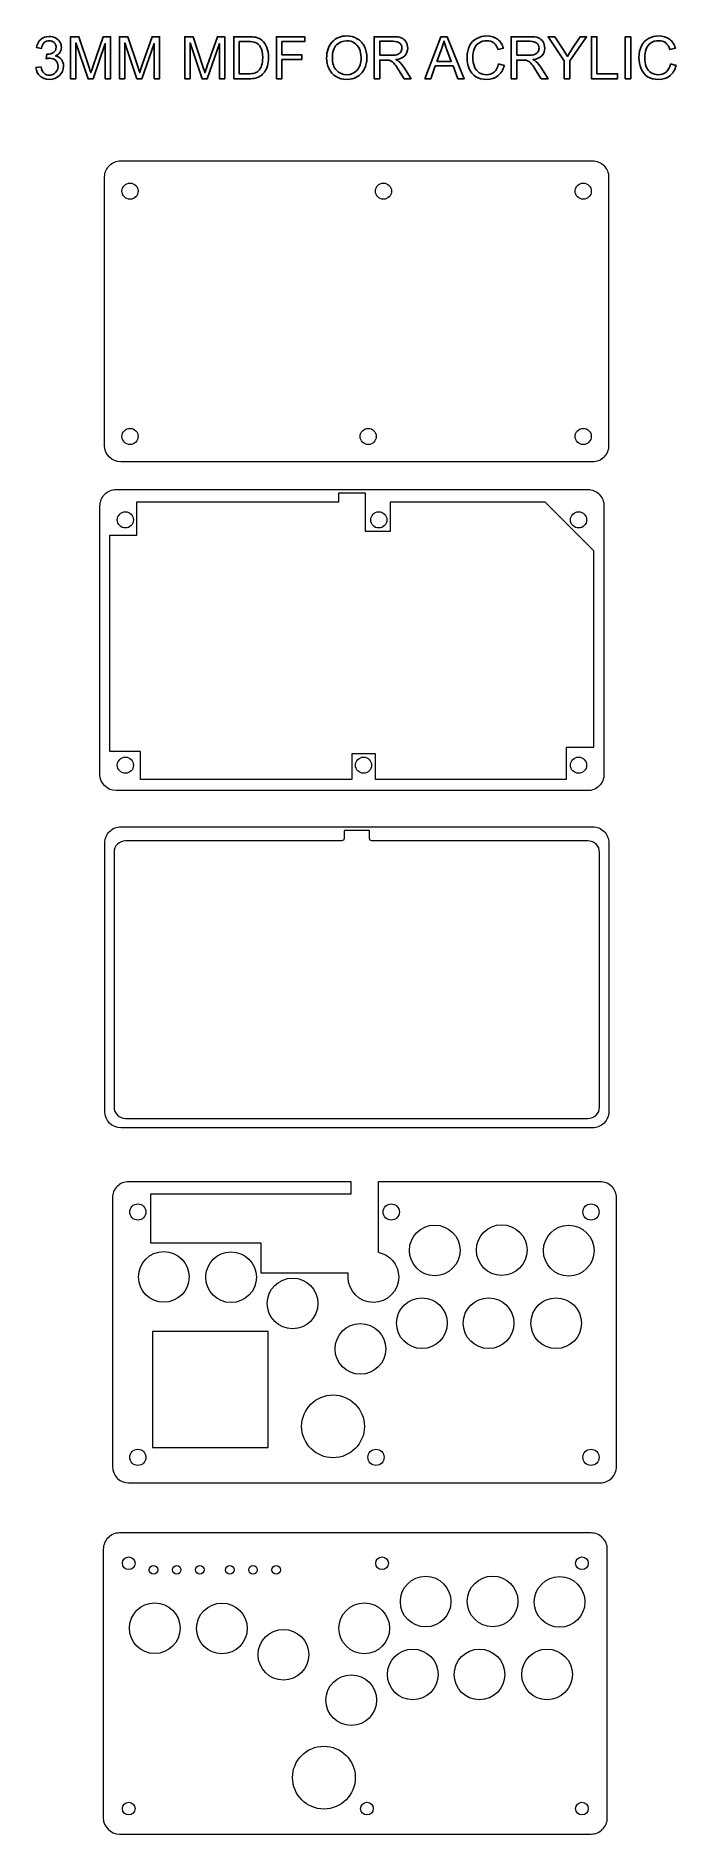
# Model space of a CAD drawing. Header units: millimetres. Extents: x 255 to 531, y -575 to 202.
import ezdxf

# ---------------------------------------------------------------- set-up
doc = ezdxf.new("R2010")
doc.units = ezdxf.units.MM
doc.header["$MEASUREMENT"] = 0
doc.layers.add('Layer 1', color=7, linetype='Continuous')

msp = doc.modelspace()

# ---------------------------------------------------------------- linework, layer by layer
at = {"layer": 'Layer 1', "color": 250, "lineweight": 18}
msp.add_lwpolyline([(304.9044, -407.5286), (354.9044, -407.5286), (354.9044, -357.5286), (304.9044, -357.5286), (304.9044, -407.5286)], close=True, dxfattribs=at)
msp.add_lwpolyline([(304.9044, -407.5286), (354.9044, -407.5286), (354.9044, -357.5286), (304.9044, -357.5286), (304.9044, -407.5286)], close=True, dxfattribs=at)
at = {"layer": 'Layer 1', "color": 250}
for points, knots in [([(254.5215, 188.6838), (254.5215, 188.6838), (256.7567, 188.9886), (256.7567, 188.9886), (257.0149, 187.7186), (257.4467, 186.8042), (258.0606, 186.2454), (258.6744, 185.6866), (259.4279, 185.4072), (260.3212, 185.4072), (261.3795, 185.4072), (262.2727, 185.7713), (262.9924, 186.4994), (263.7121, 187.2275), (264.0719, 188.1292), (264.0719, 189.2045), (264.0719, 190.229), (263.7375, 191.0756), (263.0644, 191.7445), (262.3955, 192.4091), (261.5446, 192.7436), (260.5074, 192.7436), (260.0841, 192.7436), (259.5592, 192.6589), (258.9284, 192.4938), (258.9284, 192.4938), (259.1782, 194.4496), (259.1782, 194.4496), (259.3263, 194.4327), (259.4491, 194.4242), (259.538, 194.4242), (260.4947, 194.4242), (261.3499, 194.674), (262.1161, 195.1693), (262.8781, 195.6646), (263.2591, 196.4266), (263.2591, 197.4553), (263.2591, 198.2723), (262.9797, 198.9496), (262.4251, 199.4873), (261.8706, 200.0249), (261.1551, 200.2916), (260.2788, 200.2916), (259.4068, 200.2916), (258.6829, 200.0164), (258.1029, 199.4661), (257.5229, 198.9158), (257.1504, 198.0903), (256.9853, 196.9896), (256.9853, 196.9896), (254.7501, 197.396), (254.7501, 197.396), (255.0253, 198.8946), (255.6433, 200.0588), (256.6128, 200.8843), (257.578, 201.7098), (258.7845, 202.1204), (260.2238, 202.1204), (261.2144, 202.1204), (262.1288, 201.9087), (262.9628, 201.4812), (263.801, 201.0578), (264.4402, 200.4779), (264.8805, 199.7455), (265.325, 199.0089), (265.5451, 198.23), (265.5451, 197.4045), (265.5451, 196.6213), (265.3334, 195.9101), (264.9143, 195.2666), (264.491, 194.6232), (263.8645, 194.1109), (263.039, 193.7299), (264.1142, 193.4844), (264.9482, 192.9679), (265.5451, 192.1848), (266.1378, 191.4058), (266.4341, 190.4237), (266.4341, 189.2511), (266.4341, 187.6636), (265.8541, 186.3131), (264.6984, 185.2082), (263.5385, 184.1033), (262.0738, 183.553), (260.3042, 183.553), (258.7083, 183.553), (257.3832, 184.0314), (256.3291, 184.9839), (255.2708, 185.9364), (254.6697, 187.1683), (254.5215, 188.6838)], [0, 0, 0, 0, 0.03333333, 0.03333333, 0.03333333, 0.06666667, 0.06666667, 0.06666667, 0.1, 0.1, 0.1, 0.13333333, 0.13333333, 0.13333333, 0.16666667, 0.16666667, 0.16666667, 0.2, 0.2, 0.2, 0.23333333, 0.23333333, 0.23333333, 0.26666667, 0.26666667, 0.26666667, 0.3, 0.3, 0.3, 0.33333333, 0.33333333, 0.33333333, 0.36666667, 0.36666667, 0.36666667, 0.4, 0.4, 0.4, 0.43333333, 0.43333333, 0.43333333, 0.46666667, 0.46666667, 0.46666667, 0.5, 0.5, 0.5, 0.53333333, 0.53333333, 0.53333333, 0.56666667, 0.56666667, 0.56666667, 0.6, 0.6, 0.6, 0.63333333, 0.63333333, 0.63333333, 0.66666667, 0.66666667, 0.66666667, 0.7, 0.7, 0.7, 0.73333333, 0.73333333, 0.73333333, 0.76666667, 0.76666667, 0.76666667, 0.8, 0.8, 0.8, 0.83333333, 0.83333333, 0.83333333, 0.86666667, 0.86666667, 0.86666667, 0.9, 0.9, 0.9, 0.93333333, 0.93333333, 0.93333333, 0.96666667, 0.96666667, 0.96666667, 1, 1, 1, 1]), ([(269.4863, 183.8578), (269.4863, 183.8578), (269.4863, 202.0442), (269.4863, 202.0442), (269.4863, 202.0442), (273.0931, 202.0442), (273.0931, 202.0442), (273.0931, 202.0442), (277.3942, 189.1706), (277.3942, 189.1706), (277.7921, 187.9726), (278.08, 187.0751), (278.262, 186.4782), (278.4694, 187.1386), (278.7954, 188.1123), (279.2357, 189.395), (279.2357, 189.395), (283.6129, 202.0442), (283.6129, 202.0442), (283.6129, 202.0442), (286.8345, 202.0442), (286.8345, 202.0442), (286.8345, 202.0442), (286.8345, 183.8578), (286.8345, 183.8578), (286.8345, 183.8578), (284.5231, 183.8578), (284.5231, 183.8578), (284.5231, 183.8578), (284.5231, 199.0724), (284.5231, 199.0724), (284.5231, 199.0724), (279.2145, 183.8578), (279.2145, 183.8578), (279.2145, 183.8578), (277.047, 183.8578), (277.047, 183.8578), (277.047, 183.8578), (271.7977, 199.3518), (271.7977, 199.3518), (271.7977, 199.3518), (271.7977, 183.8578), (271.7977, 183.8578), (271.7977, 183.8578), (269.4863, 183.8578), (269.4863, 183.8578)], [0, 0, 0, 0, 0.06666667, 0.06666667, 0.06666667, 0.13333333, 0.13333333, 0.13333333, 0.2, 0.2, 0.2, 0.26666667, 0.26666667, 0.26666667, 0.33333333, 0.33333333, 0.33333333, 0.4, 0.4, 0.4, 0.46666667, 0.46666667, 0.46666667, 0.53333333, 0.53333333, 0.53333333, 0.6, 0.6, 0.6, 0.66666667, 0.66666667, 0.66666667, 0.73333333, 0.73333333, 0.73333333, 0.8, 0.8, 0.8, 0.86666667, 0.86666667, 0.86666667, 0.93333333, 0.93333333, 0.93333333, 1, 1, 1, 1]), ([(290.6445, 183.8578), (290.6445, 183.8578), (290.6445, 202.0442), (290.6445, 202.0442), (290.6445, 202.0442), (294.2513, 202.0442), (294.2513, 202.0442), (294.2513, 202.0442), (298.5524, 189.1706), (298.5524, 189.1706), (298.9503, 187.9726), (299.2382, 187.0751), (299.4202, 186.4782), (299.6276, 187.1386), (299.9536, 188.1123), (300.3939, 189.395), (300.3939, 189.395), (304.7711, 202.0442), (304.7711, 202.0442), (304.7711, 202.0442), (307.9927, 202.0442), (307.9927, 202.0442), (307.9927, 202.0442), (307.9927, 183.8578), (307.9927, 183.8578), (307.9927, 183.8578), (305.6813, 183.8578), (305.6813, 183.8578), (305.6813, 183.8578), (305.6813, 199.0724), (305.6813, 199.0724), (305.6813, 199.0724), (300.3727, 183.8578), (300.3727, 183.8578), (300.3727, 183.8578), (298.2052, 183.8578), (298.2052, 183.8578), (298.2052, 183.8578), (292.9559, 199.3518), (292.9559, 199.3518), (292.9559, 199.3518), (292.9559, 183.8578), (292.9559, 183.8578), (292.9559, 183.8578), (290.6445, 183.8578), (290.6445, 183.8578)], [0, 0, 0, 0, 0.06666667, 0.06666667, 0.06666667, 0.13333333, 0.13333333, 0.13333333, 0.2, 0.2, 0.2, 0.26666667, 0.26666667, 0.26666667, 0.33333333, 0.33333333, 0.33333333, 0.4, 0.4, 0.4, 0.46666667, 0.46666667, 0.46666667, 0.53333333, 0.53333333, 0.53333333, 0.6, 0.6, 0.6, 0.66666667, 0.66666667, 0.66666667, 0.73333333, 0.73333333, 0.73333333, 0.8, 0.8, 0.8, 0.86666667, 0.86666667, 0.86666667, 0.93333333, 0.93333333, 0.93333333, 1, 1, 1, 1]), ([(318.8597, 183.8578), (318.8597, 183.8578), (318.8597, 202.0442), (318.8597, 202.0442), (318.8597, 202.0442), (322.4665, 202.0442), (322.4665, 202.0442), (322.4665, 202.0442), (326.7676, 189.1706), (326.7676, 189.1706), (327.1655, 187.9726), (327.4534, 187.0751), (327.6354, 186.4782), (327.8428, 187.1386), (328.1688, 188.1123), (328.6091, 189.395), (328.6091, 189.395), (332.9863, 202.0442), (332.9863, 202.0442), (332.9863, 202.0442), (336.2079, 202.0442), (336.2079, 202.0442), (336.2079, 202.0442), (336.2079, 183.8578), (336.2079, 183.8578), (336.2079, 183.8578), (333.8965, 183.8578), (333.8965, 183.8578), (333.8965, 183.8578), (333.8965, 199.0724), (333.8965, 199.0724), (333.8965, 199.0724), (328.5879, 183.8578), (328.5879, 183.8578), (328.5879, 183.8578), (326.4204, 183.8578), (326.4204, 183.8578), (326.4204, 183.8578), (321.1711, 199.3518), (321.1711, 199.3518), (321.1711, 199.3518), (321.1711, 183.8578), (321.1711, 183.8578), (321.1711, 183.8578), (318.8597, 183.8578), (318.8597, 183.8578)], [0, 0, 0, 0, 0.06666667, 0.06666667, 0.06666667, 0.13333333, 0.13333333, 0.13333333, 0.2, 0.2, 0.2, 0.26666667, 0.26666667, 0.26666667, 0.33333333, 0.33333333, 0.33333333, 0.4, 0.4, 0.4, 0.46666667, 0.46666667, 0.46666667, 0.53333333, 0.53333333, 0.53333333, 0.6, 0.6, 0.6, 0.66666667, 0.66666667, 0.66666667, 0.73333333, 0.73333333, 0.73333333, 0.8, 0.8, 0.8, 0.86666667, 0.86666667, 0.86666667, 0.93333333, 0.93333333, 0.93333333, 1, 1, 1, 1]), ([(340.0687, 183.8578), (340.0687, 183.8578), (340.0687, 202.0442), (340.0687, 202.0442), (340.0687, 202.0442), (346.334, 202.0442), (346.334, 202.0442), (347.748, 202.0442), (348.8275, 201.9595), (349.5725, 201.786), (350.6139, 201.5447), (351.5029, 201.1086), (352.2395, 200.4821), (353.2005, 199.6693), (353.9159, 198.6364), (354.3901, 197.3748), (354.8684, 196.1133), (355.1055, 194.6697), (355.1055, 193.0484), (355.1055, 191.6683), (354.9446, 190.4449), (354.6229, 189.3781), (354.3012, 188.3113), (353.8863, 187.4265), (353.3825, 186.728), (352.8745, 186.0295), (352.3242, 185.4792), (351.7231, 185.0812), (351.1262, 184.6791), (350.4023, 184.3743), (349.5556, 184.1668), (348.7047, 183.9594), (347.731, 183.8578), (346.6304, 183.8578), (346.6304, 183.8578), (340.0687, 183.8578), (340.0687, 183.8578)], [0, 0, 0, 0, 0.08333333, 0.08333333, 0.08333333, 0.16666667, 0.16666667, 0.16666667, 0.25, 0.25, 0.25, 0.33333333, 0.33333333, 0.33333333, 0.41666667, 0.41666667, 0.41666667, 0.5, 0.5, 0.5, 0.58333333, 0.58333333, 0.58333333, 0.66666667, 0.66666667, 0.66666667, 0.75, 0.75, 0.75, 0.83333333, 0.83333333, 0.83333333, 0.91666667, 0.91666667, 0.91666667, 1, 1, 1, 1]), ([(358.5387, 183.8578), (358.5387, 183.8578), (358.5387, 202.0442), (358.5387, 202.0442), (358.5387, 202.0442), (370.8069, 202.0442), (370.8069, 202.0442), (370.8069, 202.0442), (370.8069, 199.9106), (370.8069, 199.9106), (370.8069, 199.9106), (360.9517, 199.9106), (360.9517, 199.9106), (360.9517, 199.9106), (360.9517, 194.2464), (360.9517, 194.2464), (360.9517, 194.2464), (369.4861, 194.2464), (369.4861, 194.2464), (369.4861, 194.2464), (369.4861, 192.1128), (369.4861, 192.1128), (369.4861, 192.1128), (360.9517, 192.1128), (360.9517, 192.1128), (360.9517, 192.1128), (360.9517, 183.8578), (360.9517, 183.8578), (360.9517, 183.8578), (358.5387, 183.8578), (358.5387, 183.8578)], [0, 0, 0, 0, 0.1, 0.1, 0.1, 0.2, 0.2, 0.2, 0.3, 0.3, 0.3, 0.4, 0.4, 0.4, 0.5, 0.5, 0.5, 0.6, 0.6, 0.6, 0.7, 0.7, 0.7, 0.8, 0.8, 0.8, 0.9, 0.9, 0.9, 1, 1, 1, 1]), ([(380.2473, 192.7097), (380.2473, 195.7238), (381.0601, 198.086), (382.6815, 199.7921), (384.3028, 201.4981), (386.3941, 202.349), (388.9595, 202.349), (390.6401, 202.349), (392.1514, 201.9468), (393.5019, 201.1467), (394.8481, 200.3466), (395.8768, 199.229), (396.5837, 197.7939), (397.2907, 196.3631), (397.6463, 194.7375), (397.6463, 192.9214), (397.6463, 191.0799), (397.2738, 189.4289), (396.5287, 187.9768), (395.7836, 186.5206), (394.7295, 185.4199), (393.3664, 184.6748), (391.999, 183.9255), (390.5258, 183.553), (388.9468, 183.553), (387.2323, 183.553), (385.7041, 183.9679), (384.3536, 184.7934), (383.0074, 185.6189), (381.983, 186.7449), (381.2887, 188.1758), (380.5944, 189.6024), (380.2473, 191.1137), (380.2473, 192.7097)], [0, 0, 0, 0, 0.09090909, 0.09090909, 0.09090909, 0.18181818, 0.18181818, 0.18181818, 0.27272727, 0.27272727, 0.27272727, 0.36363636, 0.36363636, 0.36363636, 0.45454545, 0.45454545, 0.45454545, 0.54545455, 0.54545455, 0.54545455, 0.63636364, 0.63636364, 0.63636364, 0.72727273, 0.72727273, 0.72727273, 0.81818182, 0.81818182, 0.81818182, 0.90909091, 0.90909091, 0.90909091, 1, 1, 1, 1]), ([(400.7917, 183.8578), (400.7917, 183.8578), (400.7917, 202.0442), (400.7917, 202.0442), (400.7917, 202.0442), (408.852, 202.0442), (408.852, 202.0442), (410.4733, 202.0442), (411.7052, 201.8791), (412.5477, 201.5531), (413.3901, 201.2272), (414.0632, 200.6514), (414.567, 199.8259), (415.0707, 199.0004), (415.3205, 198.086), (415.3205, 197.087), (415.3205, 195.7958), (414.9014, 194.7078), (414.0674, 193.8231), (413.2335, 192.9383), (411.9465, 192.3795), (410.2024, 192.1382), (410.8416, 191.8334), (411.3242, 191.5286), (411.6544, 191.2323), (412.3572, 190.5888), (413.0218, 189.7802), (413.6441, 188.8108), (413.6441, 188.8108), (416.7895, 183.8578), (416.7895, 183.8578), (416.7895, 183.8578), (413.7838, 183.8578), (413.7838, 183.8578), (413.7838, 183.8578), (411.3793, 187.6424), (411.3793, 187.6424), (410.6808, 188.7388), (410.1008, 189.5728), (409.6478, 190.1528), (409.1906, 190.7327), (408.7842, 191.1349), (408.4244, 191.3677), (408.0688, 191.5963), (407.7005, 191.7572), (407.328, 191.8503), (407.057, 191.9054), (406.6125, 191.935), (405.9902, 191.935), (405.9902, 191.935), (403.2047, 191.935), (403.2047, 191.935), (403.2047, 191.935), (403.2047, 183.8578), (403.2047, 183.8578), (403.2047, 183.8578), (400.7917, 183.8578), (400.7917, 183.8578)], [0, 0, 0, 0, 0.05263158, 0.05263158, 0.05263158, 0.10526316, 0.10526316, 0.10526316, 0.15789474, 0.15789474, 0.15789474, 0.21052632, 0.21052632, 0.21052632, 0.26315789, 0.26315789, 0.26315789, 0.31578947, 0.31578947, 0.31578947, 0.36842105, 0.36842105, 0.36842105, 0.42105263, 0.42105263, 0.42105263, 0.47368421, 0.47368421, 0.47368421, 0.52631579, 0.52631579, 0.52631579, 0.57894737, 0.57894737, 0.57894737, 0.63157895, 0.63157895, 0.63157895, 0.68421053, 0.68421053, 0.68421053, 0.73684211, 0.73684211, 0.73684211, 0.78947368, 0.78947368, 0.78947368, 0.84210526, 0.84210526, 0.84210526, 0.89473684, 0.89473684, 0.89473684, 0.94736842, 0.94736842, 0.94736842, 1, 1, 1, 1]), ([(422.7457, 183.8578), (422.7457, 183.8578), (429.7222, 202.0442), (429.7222, 202.0442), (429.7222, 202.0442), (432.3681, 202.0442), (432.3681, 202.0442), (432.3681, 202.0442), (439.7722, 183.8578), (439.7722, 183.8578), (439.7722, 183.8578), (437.0332, 183.8578), (437.0332, 183.8578), (437.0332, 183.8578), (434.9292, 189.3696), (434.9292, 189.3696), (434.9292, 189.3696), (427.2711, 189.3696), (427.2711, 189.3696), (427.2711, 189.3696), (425.2984, 183.8578), (425.2984, 183.8578), (425.2984, 183.8578), (422.7457, 183.8578), (422.7457, 183.8578)], [0, 0, 0, 0, 0.125, 0.125, 0.125, 0.25, 0.25, 0.25, 0.375, 0.375, 0.375, 0.5, 0.5, 0.5, 0.625, 0.625, 0.625, 0.75, 0.75, 0.75, 0.875, 0.875, 0.875, 1, 1, 1, 1]), ([(454.6354, 190.2374), (454.6354, 190.2374), (457.0484, 189.6278), (457.0484, 189.6278), (456.5446, 187.6509), (455.6387, 186.148), (454.3306, 185.1109), (453.0225, 184.0737), (451.4223, 183.553), (449.53, 183.553), (447.5742, 183.553), (445.9825, 183.9509), (444.7548, 184.751), (443.5271, 185.5469), (442.5958, 186.7026), (441.9566, 188.2139), (441.3173, 189.7294), (440.9956, 191.3508), (440.9956, 193.0865), (440.9956, 194.9788), (441.3554, 196.6298), (442.0793, 198.0395), (442.8032, 199.4492), (443.8319, 200.5202), (445.1654, 201.2526), (446.4989, 201.9849), (447.9679, 202.349), (449.5681, 202.349), (451.3884, 202.349), (452.9167, 201.8876), (454.1528, 200.9605), (455.3932, 200.0334), (456.2568, 198.7337), (456.7436, 197.0573), (456.7436, 197.0573), (454.3814, 196.4985), (454.3814, 196.4985), (453.9623, 197.8193), (453.3485, 198.7845), (452.5484, 199.3857), (451.7483, 199.991), (450.7407, 200.2916), (449.5258, 200.2916), (448.133, 200.2916), (446.9646, 199.9572), (446.029, 199.2883), (445.0935, 198.6194), (444.4331, 197.7177), (444.0563, 196.5917), (443.6753, 195.4614), (443.4848, 194.2972), (443.4848, 193.0992), (443.4848, 191.554), (443.7092, 190.2036), (444.1579, 189.0521), (444.6066, 187.8964), (445.3051, 187.037), (446.2534, 186.4655), (447.2017, 185.894), (448.2261, 185.6104), (449.331, 185.6104), (450.6772, 185.6104), (451.8118, 185.9999), (452.7431, 186.7746), (453.6744, 187.5535), (454.3052, 188.705), (454.6354, 190.2374)], [0, 0, 0, 0, 0.04545455, 0.04545455, 0.04545455, 0.09090909, 0.09090909, 0.09090909, 0.13636364, 0.13636364, 0.13636364, 0.18181818, 0.18181818, 0.18181818, 0.22727273, 0.22727273, 0.22727273, 0.27272727, 0.27272727, 0.27272727, 0.31818182, 0.31818182, 0.31818182, 0.36363636, 0.36363636, 0.36363636, 0.40909091, 0.40909091, 0.40909091, 0.45454545, 0.45454545, 0.45454545, 0.5, 0.5, 0.5, 0.54545455, 0.54545455, 0.54545455, 0.59090909, 0.59090909, 0.59090909, 0.63636364, 0.63636364, 0.63636364, 0.68181818, 0.68181818, 0.68181818, 0.72727273, 0.72727273, 0.72727273, 0.77272727, 0.77272727, 0.77272727, 0.81818182, 0.81818182, 0.81818182, 0.86363636, 0.86363636, 0.86363636, 0.90909091, 0.90909091, 0.90909091, 0.95454545, 0.95454545, 0.95454545, 1, 1, 1, 1]), ([(460.0752, 183.8578), (460.0752, 183.8578), (460.0752, 202.0442), (460.0752, 202.0442), (460.0752, 202.0442), (468.1355, 202.0442), (468.1355, 202.0442), (469.7568, 202.0442), (470.9887, 201.8791), (471.8312, 201.5531), (472.6736, 201.2272), (473.3467, 200.6514), (473.8505, 199.8259), (474.3542, 199.0004), (474.604, 198.086), (474.604, 197.087), (474.604, 195.7958), (474.1849, 194.7078), (473.3509, 193.8231), (472.517, 192.9383), (471.23, 192.3795), (469.4859, 192.1382), (470.1251, 191.8334), (470.6077, 191.5286), (470.9379, 191.2323), (471.6407, 190.5888), (472.3053, 189.7802), (472.9276, 188.8108), (472.9276, 188.8108), (476.073, 183.8578), (476.073, 183.8578), (476.073, 183.8578), (473.0673, 183.8578), (473.0673, 183.8578), (473.0673, 183.8578), (470.6628, 187.6424), (470.6628, 187.6424), (469.9643, 188.7388), (469.3843, 189.5728), (468.9313, 190.1528), (468.4741, 190.7327), (468.0677, 191.1349), (467.7079, 191.3677), (467.3523, 191.5963), (466.984, 191.7572), (466.6115, 191.8503), (466.3405, 191.9054), (465.896, 191.935), (465.2737, 191.935), (465.2737, 191.935), (462.4882, 191.935), (462.4882, 191.935), (462.4882, 191.935), (462.4882, 183.8578), (462.4882, 183.8578), (462.4882, 183.8578), (460.0752, 183.8578), (460.0752, 183.8578)], [0, 0, 0, 0, 0.05263158, 0.05263158, 0.05263158, 0.10526316, 0.10526316, 0.10526316, 0.15789474, 0.15789474, 0.15789474, 0.21052632, 0.21052632, 0.21052632, 0.26315789, 0.26315789, 0.26315789, 0.31578947, 0.31578947, 0.31578947, 0.36842105, 0.36842105, 0.36842105, 0.42105263, 0.42105263, 0.42105263, 0.47368421, 0.47368421, 0.47368421, 0.52631579, 0.52631579, 0.52631579, 0.57894737, 0.57894737, 0.57894737, 0.63157895, 0.63157895, 0.63157895, 0.68421053, 0.68421053, 0.68421053, 0.73684211, 0.73684211, 0.73684211, 0.78947368, 0.78947368, 0.78947368, 0.84210526, 0.84210526, 0.84210526, 0.89473684, 0.89473684, 0.89473684, 0.94736842, 0.94736842, 0.94736842, 1, 1, 1, 1]), ([(483.0368, 183.8578), (483.0368, 183.8578), (483.0368, 191.5625), (483.0368, 191.5625), (483.0368, 191.5625), (476.0264, 202.0442), (476.0264, 202.0442), (476.0264, 202.0442), (478.922, 202.0442), (478.922, 202.0442), (478.922, 202.0442), (482.5161, 196.5409), (482.5161, 196.5409), (483.1849, 195.5206), (483.8072, 194.5004), (484.3745, 193.4802), (484.9291, 194.4327), (485.6022, 195.4995), (486.3853, 196.6848), (486.3853, 196.6848), (489.9075, 202.0442), (489.9075, 202.0442), (489.9075, 202.0442), (492.7142, 202.0442), (492.7142, 202.0442), (492.7142, 202.0442), (485.4498, 191.5625), (485.4498, 191.5625), (485.4498, 191.5625), (485.4498, 183.8578), (485.4498, 183.8578), (485.4498, 183.8578), (483.0368, 183.8578), (483.0368, 183.8578)], [0, 0, 0, 0, 0.09090909, 0.09090909, 0.09090909, 0.18181818, 0.18181818, 0.18181818, 0.27272727, 0.27272727, 0.27272727, 0.36363636, 0.36363636, 0.36363636, 0.45454545, 0.45454545, 0.45454545, 0.54545455, 0.54545455, 0.54545455, 0.63636364, 0.63636364, 0.63636364, 0.72727273, 0.72727273, 0.72727273, 0.81818182, 0.81818182, 0.81818182, 0.90909091, 0.90909091, 0.90909091, 1, 1, 1, 1]), ([(494.7504, 183.8578), (494.7504, 183.8578), (494.7504, 202.0442), (494.7504, 202.0442), (494.7504, 202.0442), (497.1634, 202.0442), (497.1634, 202.0442), (497.1634, 202.0442), (497.1634, 185.9914), (497.1634, 185.9914), (497.1634, 185.9914), (506.1042, 185.9914), (506.1042, 185.9914), (506.1042, 185.9914), (506.1042, 183.8578), (506.1042, 183.8578), (506.1042, 183.8578), (494.7504, 183.8578), (494.7504, 183.8578)], [0, 0, 0, 0, 0.16666667, 0.16666667, 0.16666667, 0.33333333, 0.33333333, 0.33333333, 0.5, 0.5, 0.5, 0.66666667, 0.66666667, 0.66666667, 0.83333333, 0.83333333, 0.83333333, 1, 1, 1, 1]), ([(509.385, 183.8578), (509.385, 183.8578), (509.385, 202.0442), (509.385, 202.0442), (509.385, 202.0442), (511.798, 202.0442), (511.798, 202.0442), (511.798, 202.0442), (511.798, 183.8578), (511.798, 183.8578), (511.798, 183.8578), (509.385, 183.8578), (509.385, 183.8578)], [0, 0, 0, 0, 0.25, 0.25, 0.25, 0.5, 0.5, 0.5, 0.75, 0.75, 0.75, 1, 1, 1, 1]), ([(528.9896, 190.2374), (528.9896, 190.2374), (531.4026, 189.6278), (531.4026, 189.6278), (530.8988, 187.6509), (529.9929, 186.148), (528.6848, 185.1109), (527.3767, 184.0737), (525.7765, 183.553), (523.8842, 183.553), (521.9284, 183.553), (520.3367, 183.9509), (519.109, 184.751), (517.8813, 185.5469), (516.95, 186.7026), (516.3108, 188.2139), (515.6715, 189.7294), (515.3498, 191.3508), (515.3498, 193.0865), (515.3498, 194.9788), (515.7096, 196.6298), (516.4335, 198.0395), (517.1574, 199.4492), (518.1861, 200.5202), (519.5196, 201.2526), (520.8531, 201.9849), (522.3221, 202.349), (523.9223, 202.349), (525.7426, 202.349), (527.2709, 201.8876), (528.507, 200.9605), (529.7474, 200.0334), (530.611, 198.7337), (531.0978, 197.0573), (531.0978, 197.0573), (528.7356, 196.4985), (528.7356, 196.4985), (528.3165, 197.8193), (527.7027, 198.7845), (526.9026, 199.3857), (526.1025, 199.991), (525.0949, 200.2916), (523.88, 200.2916), (522.4872, 200.2916), (521.3188, 199.9572), (520.3832, 199.2883), (519.4477, 198.6194), (518.7873, 197.7177), (518.4105, 196.5917), (518.0295, 195.4614), (517.839, 194.2972), (517.839, 193.0992), (517.839, 191.554), (518.0634, 190.2036), (518.5121, 189.0521), (518.9608, 187.8964), (519.6593, 187.037), (520.6076, 186.4655), (521.5559, 185.894), (522.5803, 185.6104), (523.6852, 185.6104), (525.0314, 185.6104), (526.166, 185.9999), (527.0973, 186.7746), (528.0286, 187.5535), (528.6594, 188.705), (528.9896, 190.2374)], [0, 0, 0, 0, 0.04545455, 0.04545455, 0.04545455, 0.09090909, 0.09090909, 0.09090909, 0.13636364, 0.13636364, 0.13636364, 0.18181818, 0.18181818, 0.18181818, 0.22727273, 0.22727273, 0.22727273, 0.27272727, 0.27272727, 0.27272727, 0.31818182, 0.31818182, 0.31818182, 0.36363636, 0.36363636, 0.36363636, 0.40909091, 0.40909091, 0.40909091, 0.45454545, 0.45454545, 0.45454545, 0.5, 0.5, 0.5, 0.54545455, 0.54545455, 0.54545455, 0.59090909, 0.59090909, 0.59090909, 0.63636364, 0.63636364, 0.63636364, 0.68181818, 0.68181818, 0.68181818, 0.72727273, 0.72727273, 0.72727273, 0.77272727, 0.77272727, 0.77272727, 0.81818182, 0.81818182, 0.81818182, 0.86363636, 0.86363636, 0.86363636, 0.90909091, 0.90909091, 0.90909091, 0.95454545, 0.95454545, 0.95454545, 1, 1, 1, 1]), ([(342.4817, 185.9914), (342.4817, 185.9914), (346.3594, 185.9914), (346.3594, 185.9914), (347.5575, 185.9914), (348.4973, 186.1015), (349.1788, 186.3258), (349.8604, 186.5502), (350.4023, 186.8635), (350.8087, 187.2699), (351.3759, 187.8414), (351.8204, 188.6118), (352.1379, 189.577), (352.4554, 190.5422), (352.6163, 191.7106), (352.6163, 193.0865), (352.6163, 194.9915), (352.303, 196.4562), (351.6807, 197.4807), (351.0584, 198.5051), (350.3007, 199.1909), (349.4074, 199.5381), (348.764, 199.7878), (347.7268, 199.9106), (346.2959, 199.9106), (346.2959, 199.9106), (342.4817, 199.9106), (342.4817, 199.9106), (342.4817, 199.9106), (342.4817, 185.9914), (342.4817, 185.9914)], [0, 0, 0, 0, 0.1, 0.1, 0.1, 0.2, 0.2, 0.2, 0.3, 0.3, 0.3, 0.4, 0.4, 0.4, 0.5, 0.5, 0.5, 0.6, 0.6, 0.6, 0.7, 0.7, 0.7, 0.8, 0.8, 0.8, 0.9, 0.9, 0.9, 1, 1, 1, 1]), ([(382.7365, 192.6674), (382.7365, 190.4787), (383.3249, 188.7558), (384.5018, 187.4985), (385.6787, 186.2412), (387.1561, 185.6104), (388.9341, 185.6104), (390.746, 185.6104), (392.2319, 186.2454), (393.4045, 187.5154), (394.5729, 188.7854), (395.1571, 190.5888), (395.1571, 192.9256), (395.1571, 194.403), (394.9073, 195.6942), (394.4078, 196.7949), (393.9083, 197.8955), (393.1759, 198.7507), (392.2149, 199.356), (391.2497, 199.9614), (390.1702, 200.2662), (388.9722, 200.2662), (387.2704, 200.2662), (385.8057, 199.682), (384.578, 198.5136), (383.3503, 197.3452), (382.7365, 195.3979), (382.7365, 192.6674)], [0, 0, 0, 0, 0.11111111, 0.11111111, 0.11111111, 0.22222222, 0.22222222, 0.22222222, 0.33333333, 0.33333333, 0.33333333, 0.44444444, 0.44444444, 0.44444444, 0.55555556, 0.55555556, 0.55555556, 0.66666667, 0.66666667, 0.66666667, 0.77777778, 0.77777778, 0.77777778, 0.88888889, 0.88888889, 0.88888889, 1, 1, 1, 1]), ([(403.2047, 194.0178), (403.2047, 194.0178), (408.3694, 194.0178), (408.3694, 194.0178), (409.47, 194.0178), (410.3252, 194.1321), (410.9432, 194.3607), (411.5613, 194.5851), (412.0312, 194.9491), (412.3487, 195.4529), (412.6704, 195.9524), (412.8313, 196.4943), (412.8313, 197.0827), (412.8313, 197.9421), (412.5223, 198.6533), (411.9, 199.2079), (411.2777, 199.7624), (410.2955, 200.0376), (408.9536, 200.0376), (408.9536, 200.0376), (403.2047, 200.0376), (403.2047, 200.0376), (403.2047, 200.0376), (403.2047, 194.0178), (403.2047, 194.0178)], [0, 0, 0, 0, 0.125, 0.125, 0.125, 0.25, 0.25, 0.25, 0.375, 0.375, 0.375, 0.5, 0.5, 0.5, 0.625, 0.625, 0.625, 0.75, 0.75, 0.75, 0.875, 0.875, 0.875, 1, 1, 1, 1]), ([(427.9781, 191.3254), (427.9781, 191.3254), (434.1757, 191.3254), (434.1757, 191.3254), (434.1757, 191.3254), (432.2792, 196.3673), (432.2792, 196.3673), (431.7077, 197.8998), (431.2759, 199.1655), (430.9753, 200.1646), (430.7255, 198.9793), (430.3911, 197.8151), (429.972, 196.6636), (429.972, 196.6636), (427.9781, 191.3254), (427.9781, 191.3254)], [0, 0, 0, 0, 0.2, 0.2, 0.2, 0.4, 0.4, 0.4, 0.6, 0.6, 0.6, 0.8, 0.8, 0.8, 1, 1, 1, 1]), ([(462.4882, 194.0178), (462.4882, 194.0178), (467.6529, 194.0178), (467.6529, 194.0178), (468.7535, 194.0178), (469.6087, 194.1321), (470.2267, 194.3607), (470.8448, 194.5851), (471.3147, 194.9491), (471.6322, 195.4529), (471.9539, 195.9524), (472.1148, 196.4943), (472.1148, 197.0827), (472.1148, 197.9421), (471.8058, 198.6533), (471.1835, 199.2079), (470.5612, 199.7624), (469.579, 200.0376), (468.2371, 200.0376), (468.2371, 200.0376), (462.4882, 200.0376), (462.4882, 200.0376), (462.4882, 200.0376), (462.4882, 194.0178), (462.4882, 194.0178)], [0, 0, 0, 0, 0.125, 0.125, 0.125, 0.25, 0.25, 0.25, 0.375, 0.375, 0.375, 0.5, 0.5, 0.5, 0.625, 0.625, 0.625, 0.75, 0.75, 0.75, 0.875, 0.875, 0.875, 1, 1, 1, 1])]:
    msp.add_open_spline(points, degree=3, knots=knots, dxfattribs=at)
at = {"layer": 'Layer 1', "lineweight": 9}
for points, knots in [([(291.2391, 148.3886), (289.3826, 148.3886), (287.6021, 147.6511), (286.2894, 146.3383), (284.9766, 145.0256), (284.2391, 143.2451), (284.2391, 141.3886), (284.2391, 141.3886), (284.2391, 25.2886), (284.2391, 25.2886), (284.2391, 21.4226), (287.3731, 18.2886), (291.2391, 18.2886), (291.2391, 18.2886), (495.2391, 18.2886), (495.2391, 18.2886), (497.0956, 18.2886), (498.8761, 19.0261), (500.1888, 20.3389), (501.5016, 21.6516), (502.2391, 23.4321), (502.2391, 25.2886), (502.2391, 25.2886), (502.2391, 141.3886), (502.2391, 141.3886), (502.2391, 143.2451), (501.5016, 145.0256), (500.1888, 146.3383), (498.8761, 147.6511), (497.0956, 148.3886), (495.2391, 148.3886), (495.2391, 148.3886), (291.2391, 148.3886), (291.2391, 148.3886)], [0, 0, 0, 0, 0.09090909, 0.09090909, 0.09090909, 0.18181818, 0.18181818, 0.18181818, 0.27272727, 0.27272727, 0.27272727, 0.36363636, 0.36363636, 0.36363636, 0.45454545, 0.45454545, 0.45454545, 0.54545455, 0.54545455, 0.54545455, 0.63636364, 0.63636364, 0.63636364, 0.72727273, 0.72727273, 0.72727273, 0.81818182, 0.81818182, 0.81818182, 0.90909091, 0.90909091, 0.90909091, 1, 1, 1, 1]), ([(298.7391, 135.2886), (298.7391, 137.2216), (297.1721, 138.7886), (295.2391, 138.7886), (293.3061, 138.7886), (291.7391, 137.2216), (291.7391, 135.2886), (291.7391, 133.3556), (293.3061, 131.7886), (295.2391, 131.7886), (297.1721, 131.7886), (298.7391, 133.3556), (298.7391, 135.2886)], [0, 0, 0, 0, 0.25, 0.25, 0.25, 0.5, 0.5, 0.5, 0.75, 0.75, 0.75, 1, 1, 1, 1]), ([(408.3391, 135.2886), (408.3391, 137.2216), (406.7721, 138.7886), (404.8391, 138.7886), (402.9061, 138.7886), (401.3391, 137.2216), (401.3391, 135.2886), (401.3391, 133.3556), (402.9061, 131.7886), (404.8391, 131.7886), (406.7721, 131.7886), (408.3391, 133.3556), (408.3391, 135.2886)], [0, 0, 0, 0, 0.25, 0.25, 0.25, 0.5, 0.5, 0.5, 0.75, 0.75, 0.75, 1, 1, 1, 1]), ([(494.7391, 135.2886), (494.7391, 137.2216), (493.1721, 138.7886), (491.2391, 138.7886), (489.3061, 138.7886), (487.7391, 137.2216), (487.7391, 135.2886), (487.7391, 133.3556), (489.3061, 131.7886), (491.2391, 131.7886), (493.1721, 131.7886), (494.7391, 133.3556), (494.7391, 135.2886)], [0, 0, 0, 0, 0.25, 0.25, 0.25, 0.5, 0.5, 0.5, 0.75, 0.75, 0.75, 1, 1, 1, 1]), ([(298.7391, 29.2886), (298.7391, 31.2216), (297.1721, 32.7886), (295.2391, 32.7886), (293.3061, 32.7886), (291.7391, 31.2216), (291.7391, 29.2886), (291.7391, 27.3556), (293.3061, 25.7886), (295.2391, 25.7886), (297.1721, 25.7886), (298.7391, 27.3556), (298.7391, 29.2886)], [0, 0, 0, 0, 0.25, 0.25, 0.25, 0.5, 0.5, 0.5, 0.75, 0.75, 0.75, 1, 1, 1, 1]), ([(401.7391, 29.2886), (401.7391, 31.2216), (400.1721, 32.7886), (398.2391, 32.7886), (396.3061, 32.7886), (394.7391, 31.2216), (394.7391, 29.2886), (394.7391, 27.3556), (396.3061, 25.7886), (398.2391, 25.7886), (400.1721, 25.7886), (401.7391, 27.3556), (401.7391, 29.2886)], [0, 0, 0, 0, 0.25, 0.25, 0.25, 0.5, 0.5, 0.5, 0.75, 0.75, 0.75, 1, 1, 1, 1]), ([(494.7391, 29.2886), (494.7391, 31.2216), (493.1721, 32.7886), (491.2391, 32.7886), (489.3061, 32.7886), (487.7391, 31.2216), (487.7391, 29.2886), (487.7391, 27.3556), (489.3061, 25.7886), (491.2391, 25.7886), (493.1721, 25.7886), (494.7391, 27.3556), (494.7391, 29.2886)], [0, 0, 0, 0, 0.25, 0.25, 0.25, 0.5, 0.5, 0.5, 0.75, 0.75, 0.75, 1, 1, 1, 1]), ([(282.2228, -0.6622), (282.2228, -0.6622), (282.2228, -116.7622), (282.2228, -116.7622), (282.2228, -120.6282), (285.3568, -123.7622), (289.2228, -123.7622), (289.2228, -123.7622), (493.2228, -123.7622), (493.2228, -123.7622), (495.0793, -123.7622), (496.8598, -123.0247), (498.1725, -121.7119), (499.4853, -120.3992), (500.2228, -118.6187), (500.2228, -116.7622), (500.2228, -116.7622), (500.2228, -0.6622), (500.2228, -0.6622), (500.2228, 1.1943), (499.4853, 2.9748), (498.1725, 4.2875), (496.8598, 5.6003), (495.0793, 6.3378), (493.2228, 6.3378), (493.2228, 6.3378), (396.9608, 6.3378), (396.9608, 6.3378), (396.9608, 6.3378), (289.2228, 6.3378), (289.2228, 6.3378), (287.3663, 6.3378), (285.5858, 5.6003), (284.2731, 4.2875), (282.9603, 2.9748), (282.2228, 1.1943), (282.2228, -0.6622)], [0, 0, 0, 0, 0.08333333, 0.08333333, 0.08333333, 0.16666667, 0.16666667, 0.16666667, 0.25, 0.25, 0.25, 0.33333333, 0.33333333, 0.33333333, 0.41666667, 0.41666667, 0.41666667, 0.5, 0.5, 0.5, 0.58333333, 0.58333333, 0.58333333, 0.66666667, 0.66666667, 0.66666667, 0.75, 0.75, 0.75, 0.83333333, 0.83333333, 0.83333333, 0.91666667, 0.91666667, 0.91666667, 1, 1, 1, 1]), ([(483.9044, -105.0504), (483.9044, -105.0504), (495.6597, -105.0504), (495.6597, -105.0504), (495.6597, -105.0504), (495.6597, -71.7046), (495.6597, -71.7046), (495.6597, -71.7046), (495.6597, -19.9307), (495.6597, -19.9307), (495.6597, -19.9307), (474.6916, 1.0374), (474.6916, 1.0374), (474.6916, 1.0374), (407.8258, 1.0374), (407.8258, 1.0374), (407.8258, 1.0374), (407.8258, -11.6485), (407.8258, -11.6485), (407.8258, -11.6485), (396.9608, -11.6485), (396.9608, -11.6485), (396.9608, -11.6485), (396.9608, 1.0374), (396.9608, 1.0374), (396.9608, 1.0374), (396.9608, 4.9562), (396.9608, 4.9562), (396.9608, 4.9562), (385.4848, 4.9562), (385.4848, 4.9562), (385.4848, 4.9562), (385.4848, 1.0374), (385.4848, 1.0374), (385.4848, 1.0374), (298.2131, 1.0374), (298.2131, 1.0374), (298.2131, 1.0374), (298.2131, -13.3122), (298.2131, -13.3122), (298.2131, -13.3122), (286.5289, -13.3122), (286.5289, -13.3122), (286.5289, -13.3122), (286.5289, -106.7826), (286.5289, -106.7826), (286.5289, -106.7826), (299.6889, -106.7826), (299.6889, -106.7826), (299.6889, -106.7826), (299.6889, -118.8759), (299.6889, -118.8759), (299.6889, -118.8759), (391.1976, -118.8759), (391.1976, -118.8759), (391.1976, -118.8759), (391.1976, -107.8381), (391.1976, -107.8381), (391.1976, -107.8381), (401.4439, -107.8381), (401.4439, -107.8381), (401.4439, -107.8381), (401.4439, -118.8759), (401.4439, -118.8759), (401.4439, -118.8759), (483.9044, -118.8759), (483.9044, -118.8759), (483.9044, -118.8759), (483.9044, -105.0504), (483.9044, -105.0504)], [0, 0, 0, 0, 0.04347826, 0.04347826, 0.04347826, 0.08695652, 0.08695652, 0.08695652, 0.13043478, 0.13043478, 0.13043478, 0.17391304, 0.17391304, 0.17391304, 0.2173913, 0.2173913, 0.2173913, 0.26086957, 0.26086957, 0.26086957, 0.30434783, 0.30434783, 0.30434783, 0.34782609, 0.34782609, 0.34782609, 0.39130435, 0.39130435, 0.39130435, 0.43478261, 0.43478261, 0.43478261, 0.47826087, 0.47826087, 0.47826087, 0.52173913, 0.52173913, 0.52173913, 0.56521739, 0.56521739, 0.56521739, 0.60869565, 0.60869565, 0.60869565, 0.65217391, 0.65217391, 0.65217391, 0.69565217, 0.69565217, 0.69565217, 0.73913043, 0.73913043, 0.73913043, 0.7826087, 0.7826087, 0.7826087, 0.82608696, 0.82608696, 0.82608696, 0.86956522, 0.86956522, 0.86956522, 0.91304348, 0.91304348, 0.91304348, 0.95652174, 0.95652174, 0.95652174, 1, 1, 1, 1]), ([(296.7228, -6.7622), (296.7228, -4.8292), (295.1558, -3.2622), (293.2228, -3.2622), (291.2898, -3.2622), (289.7228, -4.8292), (289.7228, -6.7622), (289.7228, -8.6952), (291.2898, -10.2622), (293.2228, -10.2622), (295.1558, -10.2622), (296.7228, -8.6952), (296.7228, -6.7622)], [0, 0, 0, 0, 0.25, 0.25, 0.25, 0.5, 0.5, 0.5, 0.75, 0.75, 0.75, 1, 1, 1, 1]), ([(406.3228, -6.7622), (406.3228, -4.8292), (404.7558, -3.2622), (402.8228, -3.2622), (400.8898, -3.2622), (399.3228, -4.8292), (399.3228, -6.7622), (399.3228, -8.6952), (400.8898, -10.2622), (402.8228, -10.2622), (404.7558, -10.2622), (406.3228, -8.6952), (406.3228, -6.7622)], [0, 0, 0, 0, 0.25, 0.25, 0.25, 0.5, 0.5, 0.5, 0.75, 0.75, 0.75, 1, 1, 1, 1]), ([(492.7228, -6.7622), (492.7228, -4.8292), (491.1558, -3.2622), (489.2228, -3.2622), (487.2898, -3.2622), (485.7228, -4.8292), (485.7228, -6.7622), (485.7228, -8.6952), (487.2898, -10.2622), (489.2228, -10.2622), (491.1558, -10.2622), (492.7228, -8.6952), (492.7228, -6.7622)], [0, 0, 0, 0, 0.25, 0.25, 0.25, 0.5, 0.5, 0.5, 0.75, 0.75, 0.75, 1, 1, 1, 1]), ([(296.7228, -112.7622), (296.7228, -110.8292), (295.1558, -109.2622), (293.2228, -109.2622), (291.2898, -109.2622), (289.7228, -110.8292), (289.7228, -112.7622), (289.7228, -114.6952), (291.2898, -116.2622), (293.2228, -116.2622), (295.1558, -116.2622), (296.7228, -114.6952), (296.7228, -112.7622)], [0, 0, 0, 0, 0.25, 0.25, 0.25, 0.5, 0.5, 0.5, 0.75, 0.75, 0.75, 1, 1, 1, 1]), ([(399.7228, -112.7622), (399.7228, -110.8292), (398.1558, -109.2622), (396.2228, -109.2622), (394.2898, -109.2622), (392.7228, -110.8292), (392.7228, -112.7622), (392.7228, -114.6952), (394.2898, -116.2622), (396.2228, -116.2622), (398.1558, -116.2622), (399.7228, -114.6952), (399.7228, -112.7622)], [0, 0, 0, 0, 0.25, 0.25, 0.25, 0.5, 0.5, 0.5, 0.75, 0.75, 0.75, 1, 1, 1, 1]), ([(492.7228, -112.7622), (492.7228, -110.8292), (491.1558, -109.2622), (489.2228, -109.2622), (487.2898, -109.2622), (485.7228, -110.8292), (485.7228, -112.7622), (485.7228, -114.6952), (487.2898, -116.2622), (489.2228, -116.2622), (491.1558, -116.2622), (492.7228, -114.6952), (492.7228, -112.7622)], [0, 0, 0, 0, 0.25, 0.25, 0.25, 0.5, 0.5, 0.5, 0.75, 0.75, 0.75, 1, 1, 1, 1]), ([(502.3035, -146.3444), (502.3035, -144.4879), (501.566, -142.7074), (500.2532, -141.3947), (498.9405, -140.0819), (497.16, -139.3444), (495.3035, -139.3444), (495.3035, -139.3444), (291.3035, -139.3444), (291.3035, -139.3444), (289.447, -139.3444), (287.6665, -140.0819), (286.3538, -141.3947), (285.041, -142.7074), (284.3035, -144.4879), (284.3035, -146.3444), (284.3035, -146.3444), (284.3035, -262.4444), (284.3035, -262.4444), (284.3035, -262.4444), (284.3035, -262.4444), (284.3035, -262.4444), (284.3035, -266.3104), (287.4375, -269.4444), (291.3035, -269.4444), (291.3035, -269.4444), (495.3035, -269.4444), (495.3035, -269.4444), (497.16, -269.4444), (498.9405, -268.7069), (500.2532, -267.3941), (501.566, -266.0814), (502.3035, -264.3009), (502.3035, -262.4444), (502.3035, -262.4444), (502.3035, -146.3444), (502.3035, -146.3444)], [0, 0, 0, 0, 0.08333333, 0.08333333, 0.08333333, 0.16666667, 0.16666667, 0.16666667, 0.25, 0.25, 0.25, 0.33333333, 0.33333333, 0.33333333, 0.41666667, 0.41666667, 0.41666667, 0.5, 0.5, 0.5, 0.58333333, 0.58333333, 0.58333333, 0.66666667, 0.66666667, 0.66666667, 0.75, 0.75, 0.75, 0.83333333, 0.83333333, 0.83333333, 0.91666667, 0.91666667, 0.91666667, 1, 1, 1, 1]), ([(398.8035, -140.9444), (398.8035, -140.9444), (398.8035, -144.4444), (398.8035, -144.4444), (398.8035, -144.9967), (399.2512, -145.4444), (399.8035, -145.4444), (399.8035, -145.4444), (493.3035, -145.4444), (493.3035, -145.4444), (494.6296, -145.4444), (495.9014, -145.9712), (496.839, -146.9089), (497.7767, -147.8465), (498.3035, -149.1183), (498.3035, -150.4444), (498.3035, -150.4444), (498.3035, -260.4444), (498.3035, -260.4444), (498.3035, -261.7705), (497.7767, -263.0423), (496.839, -263.9799), (495.9014, -264.9176), (494.6296, -265.4444), (493.3035, -265.4444), (493.3035, -265.4444), (293.3035, -265.4444), (293.3035, -265.4444), (290.5421, -265.4444), (288.3035, -263.2058), (288.3035, -260.4444), (288.3035, -260.4444), (288.3035, -150.4444), (288.3035, -150.4444), (288.3035, -149.1183), (288.8303, -147.8465), (289.768, -146.9089), (290.7056, -145.9712), (291.9774, -145.4444), (293.3035, -145.4444), (293.3035, -145.4444), (386.8035, -145.4444), (386.8035, -145.4444), (387.0687, -145.4444), (387.3231, -145.339), (387.5106, -145.1515), (387.6981, -144.964), (387.8035, -144.7096), (387.8035, -144.4444), (387.8035, -144.4444), (387.8035, -140.9444), (387.8035, -140.9444), (387.8035, -140.9444), (398.8035, -140.9444), (398.8035, -140.9444)], [0, 0, 0, 0, 0.05555556, 0.05555556, 0.05555556, 0.11111111, 0.11111111, 0.11111111, 0.16666667, 0.16666667, 0.16666667, 0.22222222, 0.22222222, 0.22222222, 0.27777778, 0.27777778, 0.27777778, 0.33333333, 0.33333333, 0.33333333, 0.38888889, 0.38888889, 0.38888889, 0.44444444, 0.44444444, 0.44444444, 0.5, 0.5, 0.5, 0.55555556, 0.55555556, 0.55555556, 0.61111111, 0.61111111, 0.61111111, 0.66666667, 0.66666667, 0.66666667, 0.72222222, 0.72222222, 0.72222222, 0.77777778, 0.77777778, 0.77777778, 0.83333333, 0.83333333, 0.83333333, 0.88888889, 0.88888889, 0.88888889, 0.94444444, 0.94444444, 0.94444444, 1, 1, 1, 1]), ([(389.6397, -332.3015), (389.6397, -332.3015), (386.2118, -332.3015), (386.2118, -332.3015), (386.2118, -332.3015), (377.9363, -332.3015), (377.9363, -332.3015), (377.9363, -332.3015), (351.9954, -332.3015), (351.9954, -332.3015), (351.9954, -332.3015), (351.9954, -319.2994), (351.9954, -319.2994), (351.9954, -319.2994), (304.258, -319.2994), (304.258, -319.2994), (304.258, -319.2994), (304.258, -298.0376), (304.258, -298.0376), (304.258, -298.0376), (390.8689, -298.0376), (390.8689, -298.0376), (390.8689, -298.0376), (390.8689, -292.7372), (390.8689, -292.7372), (390.8689, -292.7372), (294.6069, -292.7372), (294.6069, -292.7372), (292.7504, -292.7372), (290.9699, -293.4747), (289.6572, -294.7875), (288.3444, -296.1002), (287.6069, -297.8807), (287.6069, -299.7372), (287.6069, -299.7372), (287.6069, -415.8372), (287.6069, -415.8372)], [0, 0, 0, 0, 0.08333333, 0.08333333, 0.08333333, 0.16666667, 0.16666667, 0.16666667, 0.25, 0.25, 0.25, 0.33333333, 0.33333333, 0.33333333, 0.41666667, 0.41666667, 0.41666667, 0.5, 0.5, 0.5, 0.58333333, 0.58333333, 0.58333333, 0.66666667, 0.66666667, 0.66666667, 0.75, 0.75, 0.75, 0.83333333, 0.83333333, 0.83333333, 0.91666667, 0.91666667, 0.91666667, 1, 1, 1, 1]), ([(287.6069, -415.8372), (287.6069, -419.7032), (290.7409, -422.8372), (294.6069, -422.8372), (294.6069, -422.8372), (498.6069, -422.8372), (498.6069, -422.8372), (500.4634, -422.8372), (502.2439, -422.0997), (503.5566, -420.7869), (504.8694, -419.4742), (505.6069, -417.6937), (505.6069, -415.8372), (505.6069, -415.8372), (505.6069, -299.7372), (505.6069, -299.7372), (505.6069, -297.8807), (504.8694, -296.1002), (503.5566, -294.7875), (502.2439, -293.4747), (500.4634, -292.7372), (498.6069, -292.7372), (498.6069, -292.7372), (402.4957, -292.7372), (402.4957, -292.7372), (402.4957, -292.7372), (402.4957, -298.3976), (402.4957, -298.3976), (402.4957, -298.3976), (402.4957, -302.5257), (402.4957, -302.5257), (402.4957, -302.5257), (402.4957, -309.1574), (402.4957, -309.1574), (402.4957, -309.1574), (402.4957, -315.7892), (402.4957, -315.7892), (402.4957, -315.7892), (402.4957, -323.1847), (402.4957, -323.1847)], [0, 0, 0, 0, 0.07692308, 0.07692308, 0.07692308, 0.15384615, 0.15384615, 0.15384615, 0.23076923, 0.23076923, 0.23076923, 0.30769231, 0.30769231, 0.30769231, 0.38461538, 0.38461538, 0.38461538, 0.46153846, 0.46153846, 0.46153846, 0.53846154, 0.53846154, 0.53846154, 0.61538462, 0.61538462, 0.61538462, 0.69230769, 0.69230769, 0.69230769, 0.76923077, 0.76923077, 0.76923077, 0.84615385, 0.84615385, 0.84615385, 0.92307692, 0.92307692, 0.92307692, 1, 1, 1, 1]), ([(389.6397, -332.3015), (389.6397, -332.3015), (386.2118, -332.3015), (386.2118, -332.3015), (386.2118, -332.3015), (377.9363, -332.3015), (377.9363, -332.3015), (377.9363, -332.3015), (351.9954, -332.3015), (351.9954, -332.3015), (351.9954, -332.3015), (351.9954, -319.2994), (351.9954, -319.2994), (351.9954, -319.2994), (304.258, -319.2994), (304.258, -319.2994), (304.258, -319.2994), (304.258, -298.0376), (304.258, -298.0376), (304.258, -298.0376), (390.8689, -298.0376), (390.8689, -298.0376), (390.8689, -298.0376), (390.8689, -292.7372), (390.8689, -292.7372), (390.8689, -292.7372), (294.6069, -292.7372), (294.6069, -292.7372), (292.7504, -292.7372), (290.9699, -293.4747), (289.6572, -294.7875), (288.3444, -296.1002), (287.6069, -297.8807), (287.6069, -299.7372), (287.6069, -299.7372), (287.6069, -415.8372), (287.6069, -415.8372)], [0, 0, 0, 0, 0.08333333, 0.08333333, 0.08333333, 0.16666667, 0.16666667, 0.16666667, 0.25, 0.25, 0.25, 0.33333333, 0.33333333, 0.33333333, 0.41666667, 0.41666667, 0.41666667, 0.5, 0.5, 0.5, 0.58333333, 0.58333333, 0.58333333, 0.66666667, 0.66666667, 0.66666667, 0.75, 0.75, 0.75, 0.83333333, 0.83333333, 0.83333333, 0.91666667, 0.91666667, 0.91666667, 1, 1, 1, 1]), ([(287.6069, -415.8372), (287.6069, -419.7032), (290.7409, -422.8372), (294.6069, -422.8372), (294.6069, -422.8372), (498.6069, -422.8372), (498.6069, -422.8372), (500.4634, -422.8372), (502.2439, -422.0997), (503.5566, -420.7869), (504.8694, -419.4742), (505.6069, -417.6937), (505.6069, -415.8372), (505.6069, -415.8372), (505.6069, -299.7372), (505.6069, -299.7372), (505.6069, -297.8807), (504.8694, -296.1002), (503.5566, -294.7875), (502.2439, -293.4747), (500.4634, -292.7372), (498.6069, -292.7372), (498.6069, -292.7372), (402.4957, -292.7372), (402.4957, -292.7372), (402.4957, -292.7372), (402.4957, -298.3976), (402.4957, -298.3976), (402.4957, -298.3976), (402.4957, -302.5257), (402.4957, -302.5257), (402.4957, -302.5257), (402.4957, -309.1574), (402.4957, -309.1574), (402.4957, -309.1574), (402.4957, -315.7892), (402.4957, -315.7892), (402.4957, -315.7892), (402.4957, -323.1847), (402.4957, -323.1847)], [0, 0, 0, 0, 0.07692308, 0.07692308, 0.07692308, 0.15384615, 0.15384615, 0.15384615, 0.23076923, 0.23076923, 0.23076923, 0.30769231, 0.30769231, 0.30769231, 0.38461538, 0.38461538, 0.38461538, 0.46153846, 0.46153846, 0.46153846, 0.53846154, 0.53846154, 0.53846154, 0.61538462, 0.61538462, 0.61538462, 0.69230769, 0.69230769, 0.69230769, 0.76923077, 0.76923077, 0.76923077, 0.84615385, 0.84615385, 0.84615385, 0.92307692, 0.92307692, 0.92307692, 1, 1, 1, 1]), ([(302.1069, -305.8372), (302.1069, -303.9042), (300.5399, -302.3372), (298.6069, -302.3372), (296.6739, -302.3372), (295.1069, -303.9042), (295.1069, -305.8372), (295.1069, -307.7702), (296.6739, -309.3372), (298.6069, -309.3372), (300.5399, -309.3372), (302.1069, -307.7702), (302.1069, -305.8372)], [0, 0, 0, 0, 0.25, 0.25, 0.25, 0.5, 0.5, 0.5, 0.75, 0.75, 0.75, 1, 1, 1, 1]), ([(302.1069, -305.8372), (302.1069, -303.9042), (300.5399, -302.3372), (298.6069, -302.3372), (296.6739, -302.3372), (295.1069, -303.9042), (295.1069, -305.8372), (295.1069, -307.7702), (296.6739, -309.3372), (298.6069, -309.3372), (300.5399, -309.3372), (302.1069, -307.7702), (302.1069, -305.8372)], [0, 0, 0, 0, 0.25, 0.25, 0.25, 0.5, 0.5, 0.5, 0.75, 0.75, 0.75, 1, 1, 1, 1]), ([(411.7069, -305.8372), (411.7069, -303.9042), (410.1399, -302.3372), (408.2069, -302.3372), (406.2739, -302.3372), (404.7069, -303.9042), (404.7069, -305.8372), (404.7069, -307.7702), (406.2739, -309.3372), (408.2069, -309.3372), (410.1399, -309.3372), (411.7069, -307.7702), (411.7069, -305.8372)], [0, 0, 0, 0, 0.25, 0.25, 0.25, 0.5, 0.5, 0.5, 0.75, 0.75, 0.75, 1, 1, 1, 1]), ([(411.7069, -305.8372), (411.7069, -303.9042), (410.1399, -302.3372), (408.2069, -302.3372), (406.2739, -302.3372), (404.7069, -303.9042), (404.7069, -305.8372), (404.7069, -307.7702), (406.2739, -309.3372), (408.2069, -309.3372), (410.1399, -309.3372), (411.7069, -307.7702), (411.7069, -305.8372)], [0, 0, 0, 0, 0.25, 0.25, 0.25, 0.5, 0.5, 0.5, 0.75, 0.75, 0.75, 1, 1, 1, 1]), ([(498.1069, -305.8372), (498.1069, -303.9042), (496.5399, -302.3372), (494.6069, -302.3372), (492.6739, -302.3372), (491.1069, -303.9042), (491.1069, -305.8372), (491.1069, -307.7702), (492.6739, -309.3372), (494.6069, -309.3372), (496.5399, -309.3372), (498.1069, -307.7702), (498.1069, -305.8372)], [0, 0, 0, 0, 0.25, 0.25, 0.25, 0.5, 0.5, 0.5, 0.75, 0.75, 0.75, 1, 1, 1, 1]), ([(498.1069, -305.8372), (498.1069, -303.9042), (496.5399, -302.3372), (494.6069, -302.3372), (492.6739, -302.3372), (491.1069, -303.9042), (491.1069, -305.8372), (491.1069, -307.7702), (492.6739, -309.3372), (494.6069, -309.3372), (496.5399, -309.3372), (498.1069, -307.7702), (498.1069, -305.8372)], [0, 0, 0, 0, 0.25, 0.25, 0.25, 0.5, 0.5, 0.5, 0.75, 0.75, 0.75, 1, 1, 1, 1]), ([(437.9769, -322.4172), (437.9769, -316.3697), (433.0744, -311.4672), (427.0269, -311.4672), (420.9794, -311.4672), (416.0769, -316.3697), (416.0769, -322.4172), (416.0769, -328.4647), (420.9793, -333.3672), (427.0269, -333.3672), (433.0744, -333.3672), (437.9769, -328.4648), (437.9769, -322.4173), (437.9769, -322.4173), (437.9769, -322.4172), (437.9769, -322.4172)], [0, 0, 0, 0, 0.2, 0.2, 0.2, 0.4, 0.4, 0.4, 0.6, 0.6, 0.6, 0.8, 0.8, 0.8, 1, 1, 1, 1]), ([(437.9769, -322.4172), (437.9769, -316.3697), (433.0744, -311.4672), (427.0269, -311.4672), (420.9794, -311.4672), (416.0769, -316.3697), (416.0769, -322.4172), (416.0769, -328.4647), (420.9793, -333.3672), (427.0269, -333.3672), (433.0744, -333.3672), (437.9769, -328.4648), (437.9769, -322.4173), (437.9769, -322.4173), (437.9769, -322.4172), (437.9769, -322.4172)], [0, 0, 0, 0, 0.2, 0.2, 0.2, 0.4, 0.4, 0.4, 0.6, 0.6, 0.6, 0.8, 0.8, 0.8, 1, 1, 1, 1]), ([(466.9469, -322.2972), (466.9469, -316.2497), (462.0444, -311.3472), (455.9969, -311.3472), (449.9494, -311.3472), (445.0469, -316.2497), (445.0469, -322.2972), (445.0469, -328.3447), (449.9493, -333.2472), (455.9969, -333.2472), (462.0444, -333.2472), (466.9469, -328.3448), (466.9469, -322.2973), (466.9469, -322.2973), (466.9469, -322.2972), (466.9469, -322.2972)], [0, 0, 0, 0, 0.2, 0.2, 0.2, 0.4, 0.4, 0.4, 0.6, 0.6, 0.6, 0.8, 0.8, 0.8, 1, 1, 1, 1]), ([(466.9469, -322.2972), (466.9469, -316.2497), (462.0444, -311.3472), (455.9969, -311.3472), (449.9494, -311.3472), (445.0469, -316.2497), (445.0469, -322.2972), (445.0469, -328.3447), (449.9493, -333.2472), (455.9969, -333.2472), (462.0444, -333.2472), (466.9469, -328.3448), (466.9469, -322.2973), (466.9469, -322.2973), (466.9469, -322.2972), (466.9469, -322.2972)], [0, 0, 0, 0, 0.2, 0.2, 0.2, 0.4, 0.4, 0.4, 0.6, 0.6, 0.6, 0.8, 0.8, 0.8, 1, 1, 1, 1]), ([(495.9169, -322.5372), (495.9169, -316.4897), (491.0144, -311.5872), (484.9669, -311.5872), (478.9194, -311.5872), (474.0169, -316.4897), (474.0169, -322.5372), (474.0169, -328.5847), (478.9193, -333.4872), (484.9669, -333.4872), (491.0144, -333.4872), (495.9169, -328.5848), (495.9169, -322.5373), (495.9169, -322.5373), (495.9169, -322.5372), (495.9169, -322.5372)], [0, 0, 0, 0, 0.2, 0.2, 0.2, 0.4, 0.4, 0.4, 0.6, 0.6, 0.6, 0.8, 0.8, 0.8, 1, 1, 1, 1]), ([(495.9169, -322.5372), (495.9169, -316.4897), (491.0144, -311.5872), (484.9669, -311.5872), (478.9194, -311.5872), (474.0169, -316.4897), (474.0169, -322.5372), (474.0169, -328.5847), (478.9193, -333.4872), (484.9669, -333.4872), (491.0144, -333.4872), (495.9169, -328.5848), (495.9169, -322.5373), (495.9169, -322.5373), (495.9169, -322.5372), (495.9169, -322.5372)], [0, 0, 0, 0, 0.2, 0.2, 0.2, 0.4, 0.4, 0.4, 0.6, 0.6, 0.6, 0.8, 0.8, 0.8, 1, 1, 1, 1]), ([(320.7819, -333.8872), (320.7819, -327.8397), (315.8794, -322.9372), (309.8319, -322.9372), (303.7844, -322.9372), (298.8819, -327.8397), (298.8819, -333.8872), (298.8819, -339.9347), (303.7843, -344.8372), (309.8319, -344.8372), (315.8794, -344.8372), (320.7819, -339.9348), (320.7819, -333.8873), (320.7819, -333.8873), (320.7819, -333.8872), (320.7819, -333.8872)], [0, 0, 0, 0, 0.2, 0.2, 0.2, 0.4, 0.4, 0.4, 0.6, 0.6, 0.6, 0.8, 0.8, 0.8, 1, 1, 1, 1]), ([(320.7819, -333.8872), (320.7819, -327.8397), (315.8794, -322.9372), (309.8319, -322.9372), (303.7844, -322.9372), (298.8819, -327.8397), (298.8819, -333.8872), (298.8819, -339.9347), (303.7843, -344.8372), (309.8319, -344.8372), (315.8794, -344.8372), (320.7819, -339.9348), (320.7819, -333.8873), (320.7819, -333.8873), (320.7819, -333.8872), (320.7819, -333.8872)], [0, 0, 0, 0, 0.2, 0.2, 0.2, 0.4, 0.4, 0.4, 0.6, 0.6, 0.6, 0.8, 0.8, 0.8, 1, 1, 1, 1]), ([(349.8769, -334.0072), (349.8769, -327.9597), (344.9744, -323.0572), (338.9269, -323.0572), (332.8794, -323.0572), (327.9769, -327.9597), (327.9769, -334.0072), (327.9769, -340.0547), (332.8793, -344.9572), (338.9269, -344.9572), (344.9744, -344.9572), (349.8769, -340.0548), (349.8769, -334.0073), (349.8769, -334.0073), (349.8769, -334.0072), (349.8769, -334.0072)], [0, 0, 0, 0, 0.2, 0.2, 0.2, 0.4, 0.4, 0.4, 0.6, 0.6, 0.6, 0.8, 0.8, 0.8, 1, 1, 1, 1]), ([(349.8769, -334.0072), (349.8769, -327.9597), (344.9744, -323.0572), (338.9269, -323.0572), (332.8794, -323.0572), (327.9769, -327.9597), (327.9769, -334.0072), (327.9769, -340.0547), (332.8793, -344.9572), (338.9269, -344.9572), (344.9744, -344.9572), (349.8769, -340.0548), (349.8769, -334.0073), (349.8769, -334.0073), (349.8769, -334.0072), (349.8769, -334.0072)], [0, 0, 0, 0, 0.2, 0.2, 0.2, 0.4, 0.4, 0.4, 0.6, 0.6, 0.6, 0.8, 0.8, 0.8, 1, 1, 1, 1]), ([(402.4956, -323.1848), (407.5738, -324.1361), (411.4169, -328.5929), (411.4169, -333.9472), (411.4169, -339.9948), (406.5144, -344.8972), (400.4669, -344.8972), (394.4193, -344.8972), (389.5169, -339.9947), (389.5169, -333.9472), (389.5169, -333.3878), (389.5588, -332.8383), (389.6398, -332.3015)], [0, 0, 0, 0, 0.25, 0.25, 0.25, 0.5, 0.5, 0.5, 0.75, 0.75, 0.75, 1, 1, 1, 1]), ([(402.4956, -323.1848), (407.5738, -324.1361), (411.4169, -328.5929), (411.4169, -333.9472), (411.4169, -339.9948), (406.5144, -344.8972), (400.4669, -344.8972), (394.4193, -344.8972), (389.5169, -339.9947), (389.5169, -333.9472), (389.5169, -333.3878), (389.5588, -332.8383), (389.6398, -332.3015)], [0, 0, 0, 0, 0.25, 0.25, 0.25, 0.5, 0.5, 0.5, 0.75, 0.75, 0.75, 1, 1, 1, 1]), ([(376.4769, -345.3572), (376.4769, -339.3097), (371.5744, -334.4072), (365.5269, -334.4072), (359.4794, -334.4072), (354.5769, -339.3097), (354.5769, -345.3572), (354.5769, -351.4047), (359.4793, -356.3072), (365.5269, -356.3072), (371.5744, -356.3072), (376.4769, -351.4048), (376.4769, -345.3573), (376.4769, -345.3573), (376.4769, -345.3572), (376.4769, -345.3572)], [0, 0, 0, 0, 0.2, 0.2, 0.2, 0.4, 0.4, 0.4, 0.6, 0.6, 0.6, 0.8, 0.8, 0.8, 1, 1, 1, 1]), ([(376.4769, -345.3572), (376.4769, -339.3097), (371.5744, -334.4072), (365.5269, -334.4072), (359.4794, -334.4072), (354.5769, -339.3097), (354.5769, -345.3572), (354.5769, -351.4047), (359.4793, -356.3072), (365.5269, -356.3072), (371.5744, -356.3072), (376.4769, -351.4048), (376.4769, -345.3573), (376.4769, -345.3573), (376.4769, -345.3572), (376.4769, -345.3572)], [0, 0, 0, 0, 0.2, 0.2, 0.2, 0.4, 0.4, 0.4, 0.6, 0.6, 0.6, 0.8, 0.8, 0.8, 1, 1, 1, 1]), ([(432.4169, -353.8772), (432.4169, -347.8297), (427.5144, -342.9272), (421.4669, -342.9272), (415.4194, -342.9272), (410.5169, -347.8297), (410.5169, -353.8772), (410.5169, -359.9247), (415.4193, -364.8272), (421.4669, -364.8272), (427.5144, -364.8272), (432.4169, -359.9248), (432.4169, -353.8773), (432.4169, -353.8773), (432.4169, -353.8772), (432.4169, -353.8772)], [0, 0, 0, 0, 0.2, 0.2, 0.2, 0.4, 0.4, 0.4, 0.6, 0.6, 0.6, 0.8, 0.8, 0.8, 1, 1, 1, 1]), ([(432.4169, -353.8772), (432.4169, -347.8297), (427.5144, -342.9272), (421.4669, -342.9272), (415.4194, -342.9272), (410.5169, -347.8297), (410.5169, -353.8772), (410.5169, -359.9247), (415.4193, -364.8272), (421.4669, -364.8272), (427.5144, -364.8272), (432.4169, -359.9248), (432.4169, -353.8773), (432.4169, -353.8773), (432.4169, -353.8772), (432.4169, -353.8772)], [0, 0, 0, 0, 0.2, 0.2, 0.2, 0.4, 0.4, 0.4, 0.6, 0.6, 0.6, 0.8, 0.8, 0.8, 1, 1, 1, 1]), ([(461.2669, -353.8772), (461.2669, -347.8297), (456.3644, -342.9272), (450.3169, -342.9272), (444.2694, -342.9272), (439.3669, -347.8297), (439.3669, -353.8772), (439.3669, -359.9247), (444.2693, -364.8272), (450.3169, -364.8272), (456.3644, -364.8272), (461.2669, -359.9248), (461.2669, -353.8773), (461.2669, -353.8773), (461.2669, -353.8772), (461.2669, -353.8772)], [0, 0, 0, 0, 0.2, 0.2, 0.2, 0.4, 0.4, 0.4, 0.6, 0.6, 0.6, 0.8, 0.8, 0.8, 1, 1, 1, 1]), ([(461.2669, -353.8772), (461.2669, -347.8297), (456.3644, -342.9272), (450.3169, -342.9272), (444.2694, -342.9272), (439.3669, -347.8297), (439.3669, -353.8772), (439.3669, -359.9247), (444.2693, -364.8272), (450.3169, -364.8272), (456.3644, -364.8272), (461.2669, -359.9248), (461.2669, -353.8773), (461.2669, -353.8773), (461.2669, -353.8772), (461.2669, -353.8772)], [0, 0, 0, 0, 0.2, 0.2, 0.2, 0.4, 0.4, 0.4, 0.6, 0.6, 0.6, 0.8, 0.8, 0.8, 1, 1, 1, 1]), ([(490.4769, -353.8772), (490.4769, -347.8297), (485.5744, -342.9272), (479.5269, -342.9272), (473.4794, -342.9272), (468.5769, -347.8297), (468.5769, -353.8772), (468.5769, -359.9247), (473.4793, -364.8272), (479.5269, -364.8272), (485.5744, -364.8272), (490.4769, -359.9248), (490.4769, -353.8773), (490.4769, -353.8773), (490.4769, -353.8772), (490.4769, -353.8772)], [0, 0, 0, 0, 0.2, 0.2, 0.2, 0.4, 0.4, 0.4, 0.6, 0.6, 0.6, 0.8, 0.8, 0.8, 1, 1, 1, 1]), ([(490.4769, -353.8772), (490.4769, -347.8297), (485.5744, -342.9272), (479.5269, -342.9272), (473.4794, -342.9272), (468.5769, -347.8297), (468.5769, -353.8772), (468.5769, -359.9247), (473.4793, -364.8272), (479.5269, -364.8272), (485.5744, -364.8272), (490.4769, -359.9248), (490.4769, -353.8773), (490.4769, -353.8773), (490.4769, -353.8772), (490.4769, -353.8772)], [0, 0, 0, 0, 0.2, 0.2, 0.2, 0.4, 0.4, 0.4, 0.6, 0.6, 0.6, 0.8, 0.8, 0.8, 1, 1, 1, 1]), ([(405.8069, -364.9872), (405.8069, -358.9397), (400.9044, -354.0372), (394.8569, -354.0372), (388.8094, -354.0372), (383.9069, -358.9397), (383.9069, -364.9872), (383.9069, -371.0347), (388.8093, -375.9372), (394.8569, -375.9372), (400.9044, -375.9372), (405.8069, -371.0348), (405.8069, -364.9873), (405.8069, -364.9873), (405.8069, -364.9872), (405.8069, -364.9872)], [0, 0, 0, 0, 0.2, 0.2, 0.2, 0.4, 0.4, 0.4, 0.6, 0.6, 0.6, 0.8, 0.8, 0.8, 1, 1, 1, 1]), ([(405.8069, -364.9872), (405.8069, -358.9397), (400.9044, -354.0372), (394.8569, -354.0372), (388.8094, -354.0372), (383.9069, -358.9397), (383.9069, -364.9872), (383.9069, -371.0347), (388.8093, -375.9372), (394.8569, -375.9372), (400.9044, -375.9372), (405.8069, -371.0348), (405.8069, -364.9873), (405.8069, -364.9873), (405.8069, -364.9872), (405.8069, -364.9872)], [0, 0, 0, 0, 0.2, 0.2, 0.2, 0.4, 0.4, 0.4, 0.6, 0.6, 0.6, 0.8, 0.8, 0.8, 1, 1, 1, 1]), ([(396.6019, -398.4572), (396.6019, -390.9599), (390.5242, -384.8822), (383.0269, -384.8822), (375.5297, -384.8822), (369.4519, -390.9599), (369.4519, -398.4572), (369.4519, -405.9544), (375.5296, -412.0322), (383.0268, -412.0322), (390.5241, -412.0322), (396.6019, -405.9545), (396.6019, -398.4573), (396.6019, -398.4573), (396.6019, -398.4572), (396.6019, -398.4572)], [0, 0, 0, 0, 0.2, 0.2, 0.2, 0.4, 0.4, 0.4, 0.6, 0.6, 0.6, 0.8, 0.8, 0.8, 1, 1, 1, 1]), ([(396.6019, -398.4572), (396.6019, -390.9599), (390.5242, -384.8822), (383.0269, -384.8822), (375.5297, -384.8822), (369.4519, -390.9599), (369.4519, -398.4572), (369.4519, -405.9544), (375.5296, -412.0322), (383.0268, -412.0322), (390.5241, -412.0322), (396.6019, -405.9545), (396.6019, -398.4573), (396.6019, -398.4573), (396.6019, -398.4572), (396.6019, -398.4572)], [0, 0, 0, 0, 0.2, 0.2, 0.2, 0.4, 0.4, 0.4, 0.6, 0.6, 0.6, 0.8, 0.8, 0.8, 1, 1, 1, 1]), ([(302.1069, -411.8372), (302.1069, -409.9042), (300.5399, -408.3372), (298.6069, -408.3372), (296.6739, -408.3372), (295.1069, -409.9042), (295.1069, -411.8372), (295.1069, -413.7702), (296.6739, -415.3372), (298.6069, -415.3372), (300.5399, -415.3372), (302.1069, -413.7702), (302.1069, -411.8372)], [0, 0, 0, 0, 0.25, 0.25, 0.25, 0.5, 0.5, 0.5, 0.75, 0.75, 0.75, 1, 1, 1, 1]), ([(302.1069, -411.8372), (302.1069, -409.9042), (300.5399, -408.3372), (298.6069, -408.3372), (296.6739, -408.3372), (295.1069, -409.9042), (295.1069, -411.8372), (295.1069, -413.7702), (296.6739, -415.3372), (298.6069, -415.3372), (300.5399, -415.3372), (302.1069, -413.7702), (302.1069, -411.8372)], [0, 0, 0, 0, 0.25, 0.25, 0.25, 0.5, 0.5, 0.5, 0.75, 0.75, 0.75, 1, 1, 1, 1]), ([(405.1069, -411.8372), (405.1069, -409.9042), (403.5399, -408.3372), (401.6069, -408.3372), (399.6739, -408.3372), (398.1069, -409.9042), (398.1069, -411.8372), (398.1069, -413.7702), (399.6739, -415.3372), (401.6069, -415.3372), (403.5399, -415.3372), (405.1069, -413.7702), (405.1069, -411.8372)], [0, 0, 0, 0, 0.25, 0.25, 0.25, 0.5, 0.5, 0.5, 0.75, 0.75, 0.75, 1, 1, 1, 1]), ([(405.1069, -411.8372), (405.1069, -409.9042), (403.5399, -408.3372), (401.6069, -408.3372), (399.6739, -408.3372), (398.1069, -409.9042), (398.1069, -411.8372), (398.1069, -413.7702), (399.6739, -415.3372), (401.6069, -415.3372), (403.5399, -415.3372), (405.1069, -413.7702), (405.1069, -411.8372)], [0, 0, 0, 0, 0.25, 0.25, 0.25, 0.5, 0.5, 0.5, 0.75, 0.75, 0.75, 1, 1, 1, 1]), ([(498.1069, -411.8372), (498.1069, -409.9042), (496.5399, -408.3372), (494.6069, -408.3372), (492.6739, -408.3372), (491.1069, -409.9042), (491.1069, -411.8372), (491.1069, -413.7702), (492.6739, -415.3372), (494.6069, -415.3372), (496.5399, -415.3372), (498.1069, -413.7702), (498.1069, -411.8372)], [0, 0, 0, 0, 0.25, 0.25, 0.25, 0.5, 0.5, 0.5, 0.75, 0.75, 0.75, 1, 1, 1, 1]), ([(498.1069, -411.8372), (498.1069, -409.9042), (496.5399, -408.3372), (494.6069, -408.3372), (492.6739, -408.3372), (491.1069, -409.9042), (491.1069, -411.8372), (491.1069, -413.7702), (492.6739, -415.3372), (494.6069, -415.3372), (496.5399, -415.3372), (498.1069, -413.7702), (498.1069, -411.8372)], [0, 0, 0, 0, 0.25, 0.25, 0.25, 0.5, 0.5, 0.5, 0.75, 0.75, 0.75, 1, 1, 1, 1]), ([(494.668, -444.5216), (496.5245, -444.5216), (498.305, -445.2591), (499.6177, -446.5719), (500.9305, -447.8846), (501.668, -449.6651), (501.668, -451.5216), (501.668, -451.5216), (501.668, -567.6216), (501.668, -567.6216), (501.668, -569.4781), (500.9305, -571.2586), (499.6177, -572.5713), (498.305, -573.8841), (496.5245, -574.6216), (494.668, -574.6216), (494.668, -574.6216), (290.668, -574.6216), (290.668, -574.6216), (286.802, -574.6216), (283.668, -571.4876), (283.668, -567.6216), (283.668, -567.6216), (283.668, -451.5216), (283.668, -451.5216), (283.668, -449.6651), (284.4055, -447.8846), (285.7183, -446.5719), (287.031, -445.2591), (288.8115, -444.5216), (290.668, -444.5216), (290.668, -444.5216), (494.668, -444.5216), (494.668, -444.5216)], [0, 0, 0, 0, 0.09090909, 0.09090909, 0.09090909, 0.18181818, 0.18181818, 0.18181818, 0.27272727, 0.27272727, 0.27272727, 0.36363636, 0.36363636, 0.36363636, 0.45454545, 0.45454545, 0.45454545, 0.54545455, 0.54545455, 0.54545455, 0.63636364, 0.63636364, 0.63636364, 0.72727273, 0.72727273, 0.72727273, 0.81818182, 0.81818182, 0.81818182, 0.90909091, 0.90909091, 0.90909091, 1, 1, 1, 1]), ([(297.418, -457.6216), (297.418, -456.1028), (296.1868, -454.8716), (294.668, -454.8716), (293.1492, -454.8716), (291.918, -456.1028), (291.918, -457.6216), (291.918, -459.1404), (293.1492, -460.3716), (294.668, -460.3716), (296.1868, -460.3716), (297.418, -459.1404), (297.418, -457.6216)], [0, 0, 0, 0, 0.25, 0.25, 0.25, 0.5, 0.5, 0.5, 0.75, 0.75, 0.75, 1, 1, 1, 1]), ([(407.018, -457.6216), (407.018, -456.1028), (405.7868, -454.8716), (404.268, -454.8716), (402.7492, -454.8716), (401.518, -456.1028), (401.518, -457.6216), (401.518, -459.1404), (402.7492, -460.3716), (404.268, -460.3716), (405.7868, -460.3716), (407.018, -459.1404), (407.018, -457.6216)], [0, 0, 0, 0, 0.25, 0.25, 0.25, 0.5, 0.5, 0.5, 0.75, 0.75, 0.75, 1, 1, 1, 1]), ([(493.418, -457.6216), (493.418, -456.1028), (492.1868, -454.8716), (490.668, -454.8716), (489.1492, -454.8716), (487.918, -456.1028), (487.918, -457.6216), (487.918, -459.1404), (489.1492, -460.3716), (490.668, -460.3716), (492.1868, -460.3716), (493.418, -459.1404), (493.418, -457.6216)], [0, 0, 0, 0, 0.25, 0.25, 0.25, 0.5, 0.5, 0.5, 0.75, 0.75, 0.75, 1, 1, 1, 1]), ([(307.268, -460.4716), (307.268, -459.4499), (306.4397, -458.6216), (305.418, -458.6216), (304.3963, -458.6216), (303.568, -459.4499), (303.568, -460.4716), (303.568, -461.4933), (304.3963, -462.3216), (305.418, -462.3216), (306.4397, -462.3216), (307.268, -461.4933), (307.268, -460.4716)], [0, 0, 0, 0, 0.25, 0.25, 0.25, 0.5, 0.5, 0.5, 0.75, 0.75, 0.75, 1, 1, 1, 1]), ([(317.268, -460.4716), (317.268, -459.4499), (316.4397, -458.6216), (315.418, -458.6216), (314.3963, -458.6216), (313.568, -459.4499), (313.568, -460.4716), (313.568, -461.4933), (314.3963, -462.3216), (315.418, -462.3216), (316.4397, -462.3216), (317.268, -461.4933), (317.268, -460.4716)], [0, 0, 0, 0, 0.25, 0.25, 0.25, 0.5, 0.5, 0.5, 0.75, 0.75, 0.75, 1, 1, 1, 1]), ([(327.268, -460.4716), (327.268, -459.4499), (326.4397, -458.6216), (325.418, -458.6216), (324.3963, -458.6216), (323.568, -459.4499), (323.568, -460.4716), (323.568, -461.4933), (324.3963, -462.3216), (325.418, -462.3216), (326.4397, -462.3216), (327.268, -461.4933), (327.268, -460.4716)], [0, 0, 0, 0, 0.25, 0.25, 0.25, 0.5, 0.5, 0.5, 0.75, 0.75, 0.75, 1, 1, 1, 1]), ([(340.268, -460.4716), (340.268, -459.4499), (339.4397, -458.6216), (338.418, -458.6216), (337.3963, -458.6216), (336.568, -459.4499), (336.568, -460.4716), (336.568, -461.4933), (337.3963, -462.3216), (338.418, -462.3216), (339.4397, -462.3216), (340.268, -461.4933), (340.268, -460.4716)], [0, 0, 0, 0, 0.25, 0.25, 0.25, 0.5, 0.5, 0.5, 0.75, 0.75, 0.75, 1, 1, 1, 1]), ([(350.268, -460.4716), (350.268, -459.4499), (349.4397, -458.6216), (348.418, -458.6216), (347.3963, -458.6216), (346.568, -459.4499), (346.568, -460.4716), (346.568, -461.4933), (347.3963, -462.3216), (348.418, -462.3216), (349.4397, -462.3216), (350.268, -461.4933), (350.268, -460.4716)], [0, 0, 0, 0, 0.25, 0.25, 0.25, 0.5, 0.5, 0.5, 0.75, 0.75, 0.75, 1, 1, 1, 1]), ([(360.268, -460.4716), (360.268, -459.4499), (359.4397, -458.6216), (358.418, -458.6216), (357.3963, -458.6216), (356.568, -459.4499), (356.568, -460.4716), (356.568, -461.4933), (357.3963, -462.3216), (358.418, -462.3216), (359.4397, -462.3216), (360.268, -461.4933), (360.268, -460.4716)], [0, 0, 0, 0, 0.25, 0.25, 0.25, 0.5, 0.5, 0.5, 0.75, 0.75, 0.75, 1, 1, 1, 1]), ([(434.038, -474.2016), (434.038, -468.1541), (429.1355, -463.2516), (423.088, -463.2516), (417.0405, -463.2516), (412.138, -468.1541), (412.138, -474.2016), (412.138, -480.2491), (417.0404, -485.1516), (423.088, -485.1516), (429.1355, -485.1516), (434.038, -480.2492), (434.038, -474.2016)], [0, 0, 0, 0, 0.25, 0.25, 0.25, 0.5, 0.5, 0.5, 0.75, 0.75, 0.75, 1, 1, 1, 1]), ([(463.008, -474.0816), (463.008, -468.0341), (458.1055, -463.1316), (452.058, -463.1316), (446.0105, -463.1316), (441.108, -468.0341), (441.108, -474.0816), (441.108, -480.1291), (446.0104, -485.0316), (452.058, -485.0316), (458.1055, -485.0316), (463.008, -480.1292), (463.008, -474.0816)], [0, 0, 0, 0, 0.25, 0.25, 0.25, 0.5, 0.5, 0.5, 0.75, 0.75, 0.75, 1, 1, 1, 1]), ([(491.978, -474.3216), (491.978, -468.2741), (487.0755, -463.3716), (481.028, -463.3716), (474.9805, -463.3716), (470.078, -468.2741), (470.078, -474.3216), (470.078, -480.3691), (474.9804, -485.2716), (481.028, -485.2716), (487.0755, -485.2716), (491.978, -480.3692), (491.978, -474.3216)], [0, 0, 0, 0, 0.25, 0.25, 0.25, 0.5, 0.5, 0.5, 0.75, 0.75, 0.75, 1, 1, 1, 1]), ([(316.843, -485.6716), (316.843, -479.6241), (311.9405, -474.7216), (305.893, -474.7216), (299.8455, -474.7216), (294.943, -479.6241), (294.943, -485.6716), (294.943, -491.7191), (299.8454, -496.6216), (305.893, -496.6216), (311.9405, -496.6216), (316.843, -491.7192), (316.843, -485.6716)], [0, 0, 0, 0, 0.25, 0.25, 0.25, 0.5, 0.5, 0.5, 0.75, 0.75, 0.75, 1, 1, 1, 1]), ([(345.938, -485.7916), (345.938, -479.7441), (341.0355, -474.8416), (334.988, -474.8416), (328.9405, -474.8416), (324.038, -479.7441), (324.038, -485.7916), (324.038, -491.8391), (328.9404, -496.7416), (334.988, -496.7416), (341.0355, -496.7416), (345.938, -491.8392), (345.938, -485.7916)], [0, 0, 0, 0, 0.25, 0.25, 0.25, 0.5, 0.5, 0.5, 0.75, 0.75, 0.75, 1, 1, 1, 1]), ([(407.478, -485.7316), (407.478, -479.6841), (402.5755, -474.7816), (396.528, -474.7816), (390.4805, -474.7816), (385.578, -479.6841), (385.578, -485.7316), (385.578, -491.7791), (390.4804, -496.6816), (396.528, -496.6816), (402.5755, -496.6816), (407.478, -491.7792), (407.478, -485.7316)], [0, 0, 0, 0, 0.25, 0.25, 0.25, 0.5, 0.5, 0.5, 0.75, 0.75, 0.75, 1, 1, 1, 1]), ([(372.538, -497.1416), (372.538, -491.0941), (367.6355, -486.1916), (361.588, -486.1916), (355.5405, -486.1916), (350.638, -491.0941), (350.638, -497.1416), (350.638, -503.1891), (355.5404, -508.0916), (361.588, -508.0916), (367.6355, -508.0916), (372.538, -503.1892), (372.538, -497.1416)], [0, 0, 0, 0, 0.25, 0.25, 0.25, 0.5, 0.5, 0.5, 0.75, 0.75, 0.75, 1, 1, 1, 1]), ([(428.478, -505.6616), (428.478, -499.6141), (423.5755, -494.7116), (417.528, -494.7116), (411.4805, -494.7116), (406.578, -499.6141), (406.578, -505.6616), (406.578, -511.7091), (411.4804, -516.6116), (417.528, -516.6116), (423.5755, -516.6116), (428.478, -511.7092), (428.478, -505.6616)], [0, 0, 0, 0, 0.25, 0.25, 0.25, 0.5, 0.5, 0.5, 0.75, 0.75, 0.75, 1, 1, 1, 1]), ([(457.328, -505.6616), (457.328, -499.6141), (452.4255, -494.7116), (446.378, -494.7116), (440.3305, -494.7116), (435.428, -499.6141), (435.428, -505.6616), (435.428, -511.7091), (440.3304, -516.6116), (446.378, -516.6116), (452.4255, -516.6116), (457.328, -511.7092), (457.328, -505.6616)], [0, 0, 0, 0, 0.25, 0.25, 0.25, 0.5, 0.5, 0.5, 0.75, 0.75, 0.75, 1, 1, 1, 1]), ([(486.538, -505.6616), (486.538, -499.6141), (481.6355, -494.7116), (475.588, -494.7116), (469.5405, -494.7116), (464.638, -499.6141), (464.638, -505.6616), (464.638, -511.7091), (469.5404, -516.6116), (475.588, -516.6116), (481.6355, -516.6116), (486.538, -511.7092), (486.538, -505.6616)], [0, 0, 0, 0, 0.25, 0.25, 0.25, 0.5, 0.5, 0.5, 0.75, 0.75, 0.75, 1, 1, 1, 1]), ([(401.868, -516.7716), (401.868, -510.7241), (396.9655, -505.8216), (390.918, -505.8216), (384.8705, -505.8216), (379.968, -510.7241), (379.968, -516.7716), (379.968, -522.8191), (384.8704, -527.7216), (390.918, -527.7216), (396.9655, -527.7216), (401.868, -522.8192), (401.868, -516.7716)], [0, 0, 0, 0, 0.25, 0.25, 0.25, 0.5, 0.5, 0.5, 0.75, 0.75, 0.75, 1, 1, 1, 1]), ([(392.663, -550.2416), (392.663, -542.7443), (386.5853, -536.6666), (379.088, -536.6666), (371.5908, -536.6666), (365.513, -542.7443), (365.513, -550.2416), (365.513, -557.7388), (371.5907, -563.8166), (379.0879, -563.8166), (386.5852, -563.8166), (392.663, -557.7389), (392.663, -550.2416)], [0, 0, 0, 0, 0.25, 0.25, 0.25, 0.5, 0.5, 0.5, 0.75, 0.75, 0.75, 1, 1, 1, 1]), ([(297.418, -563.6216), (297.418, -562.1028), (296.1868, -560.8716), (294.668, -560.8716), (293.1492, -560.8716), (291.918, -562.1028), (291.918, -563.6216), (291.918, -565.1404), (293.1492, -566.3716), (294.668, -566.3716), (296.1868, -566.3716), (297.418, -565.1404), (297.418, -563.6216)], [0, 0, 0, 0, 0.25, 0.25, 0.25, 0.5, 0.5, 0.5, 0.75, 0.75, 0.75, 1, 1, 1, 1]), ([(400.418, -563.6216), (400.418, -562.1028), (399.1868, -560.8716), (397.668, -560.8716), (396.1492, -560.8716), (394.918, -562.1028), (394.918, -563.6216), (394.918, -565.1404), (396.1492, -566.3716), (397.668, -566.3716), (399.1868, -566.3716), (400.418, -565.1404), (400.418, -563.6216)], [0, 0, 0, 0, 0.25, 0.25, 0.25, 0.5, 0.5, 0.5, 0.75, 0.75, 0.75, 1, 1, 1, 1]), ([(493.418, -563.6216), (493.418, -562.1028), (492.1868, -560.8716), (490.668, -560.8716), (489.1492, -560.8716), (487.918, -562.1028), (487.918, -563.6216), (487.918, -565.1404), (489.1492, -566.3716), (490.668, -566.3716), (492.1868, -566.3716), (493.418, -565.1404), (493.418, -563.6216)], [0, 0, 0, 0, 0.25, 0.25, 0.25, 0.5, 0.5, 0.5, 0.75, 0.75, 0.75, 1, 1, 1, 1])]:
    msp.add_open_spline(points, degree=3, knots=knots, dxfattribs=at)
for points in [[(298.4391, 135.2886), (298.4391, 135.2886), (298.4391, 135.2886), (298.4391, 135.2886)], [(298.4391, 135.2886), (298.4391, 135.2886), (298.4391, 135.2886), (298.4391, 135.2886)], [(408.0391, 135.2886), (408.0391, 135.2886), (408.0391, 135.2886), (408.0391, 135.2886)], [(408.0391, 135.2886), (408.0391, 135.2886), (408.0391, 135.2886), (408.0391, 135.2886)], [(494.4391, 135.2886), (494.4391, 135.2886), (494.4391, 135.2886), (494.4391, 135.2886)], [(494.4391, 135.2886), (494.4391, 135.2886), (494.4391, 135.2886), (494.4391, 135.2886)], [(298.4391, 29.2886), (298.4391, 29.2886), (298.4391, 29.2886), (298.4391, 29.2886)], [(298.4391, 29.2886), (298.4391, 29.2886), (298.4391, 29.2886), (298.4391, 29.2886)], [(401.4391, 29.2886), (401.4391, 29.2886), (401.4391, 29.2886), (401.4391, 29.2886)], [(401.4391, 29.2886), (401.4391, 29.2886), (401.4391, 29.2886), (401.4391, 29.2886)], [(494.4391, 29.2886), (494.4391, 29.2886), (494.4391, 29.2886), (494.4391, 29.2886)], [(494.4391, 29.2886), (494.4391, 29.2886), (494.4391, 29.2886), (494.4391, 29.2886)], [(301.8069, -411.8372), (301.8069, -411.8372), (301.8069, -411.8372), (301.8069, -411.8372)], [(301.8069, -411.8372), (301.8069, -411.8372), (301.8069, -411.8372), (301.8069, -411.8372)], [(301.8069, -411.8372), (301.8069, -411.8372), (301.8069, -411.8372), (301.8069, -411.8372)], [(301.8069, -411.8372), (301.8069, -411.8372), (301.8069, -411.8372), (301.8069, -411.8372)]]:
    msp.add_open_spline(points, degree=3, dxfattribs=at)

doc.saveas('drawing.dxf')
